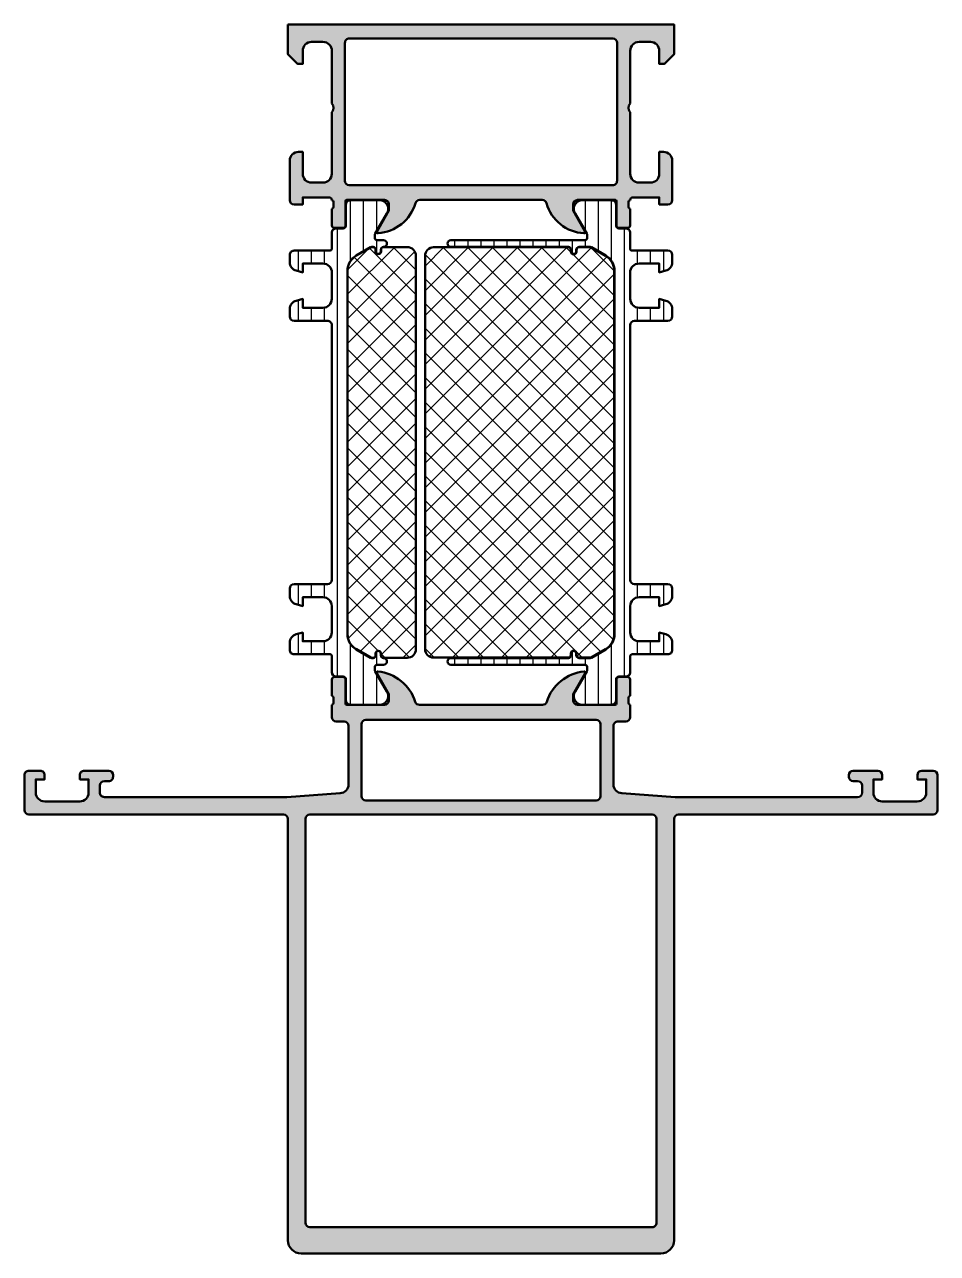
# Model space of a CAD drawing. Extents: x 0 to 104, y -50 to 90.
import ezdxf

# ---------------------------------------------------------------- set-up
doc = ezdxf.new("R2010")
doc.units = 0
for name, color, linetype, lineweight in [('0S-Alu contour', 7, 'Continuous', 50), ('0S-Alu hatch', 252, 'Continuous', 25), ('0S-Plastic contour', 254, 'Continuous', 50), ('0S-Plastic hatch', 253, 'Continuous', 25), ('0S-PT contour', 91, 'Continuous', 50), ('0S-PT hatch', 103, 'Continuous', 25)]:
    doc.layers.add(name, color=color, linetype=linetype, lineweight=lineweight)
pattern_1 = [(135, (0, 0), (-1.403165018917055, -1.403165018917055), []), (225, (0, 0), (1.403165018917055, -1.403165018917055), [])]
pattern_2 = [(90, (0, 0), (-1.4859, 0), [])]

# ---------------------------------------------------------------- blocks, each defined once
blk = doc.blocks.new('445360__E3EC5FDB_16D4_4020_BBBB_2604AEF325DB_')
at = {"layer": '0S-Alu hatch'}
h = blk.add_hatch(color=256, dxfattribs=at)
edge = h.paths.add_edge_path()
edge.add_line((36.90999999999998, 10.09999999999998), (36.90999999999998, 3.431119203401294))
edge.add_ellipse((35.89999999999998, 3.431119203401294), major_axis=(-1.009999999999998, 0), ratio=1, start_angle=94.08561677997483, end_angle=180, ccw=False)
edge.add_line((35.97195952048777, 2.423685916572254), (29.90035668847616, 1.989999999999993))
edge.add_line((29.90035668847616, 1.989999999999993), (9.100000000000003, 1.989999999999992))
edge.add_ellipse((9.100000000000003, 2.499999999999995), major_axis=(-0.5100000000000032, 0), ratio=1, start_angle=0, end_angle=90.00000000000023, ccw=False)
edge.add_line((8.59, 2.499999999999994), (8.59, 3.299999999999989))
edge.add_ellipse((9.100000000000003, 3.29999999999999), major_axis=(-0.5100000000000035, 0), ratio=1, start_angle=270.00000000000017, end_angle=360, ccw=False)
edge.add_line((9.100000000000001, 3.809999999999993), (9.599999999999998, 3.809999999999991))
edge.add_arc((9.6, 4.299999999999991), 0.4900000000000003, 269.9999999999998, 360)
edge.add_line((10.09, 4.299999999999991), (10.09, 4.49999999999999))
edge.add_arc((9.600000000000001, 4.499999999999993), 0.4899999999999985, 0, 90)
edge.add_line((9.600000000000001, 4.989999999999992), (6.8, 4.989999999999992))
edge.add_arc((6.799999999999999, 4.499999999999992), 0.4899999999999994, 89.99999999999991, 180)
edge.add_line((6.31, 4.499999999999993), (6.310000000000001, 4.009999999999983))
edge.add_line((6.310000000000001, 4.009999999999983), (7.310000000000001, 4.009999999999992))
edge.add_line((7.310000000000001, 4.009999999999992), (7.310000000000001, 2.49999999999999))
edge.add_ellipse((6.300000000000002, 2.499999999999991), major_axis=(-1.009999999999998, 0), ratio=1, start_angle=90, end_angle=180, ccw=False)
edge.add_line((6.300000000000002, 1.489999999999992), (2.299999999999999, 1.489999999999992))
edge.add_ellipse((2.299999999999999, 2.499999999999992), major_axis=(-1.01, 0), ratio=1, start_angle=0, end_angle=90, ccw=False)
edge.add_line((1.289999999999999, 2.499999999999992), (1.289999999999999, 4.009999999999991))
edge.add_line((1.289999999999999, 4.009999999999991), (2.290000000000008, 4.009999999999991))
edge.add_line((2.290000000000008, 4.009999999999991), (2.29, 4.499999999999991))
edge.add_arc((1.799999999999999, 4.499999999999991), 0.4900000000000003, 0, 90.00000000000006)
edge.add_line((1.799999999999999, 4.989999999999991), (0.5000000000000009, 4.989999999999993))
edge.add_arc((0.5000000000000007, 4.499999999999993), 0.4900000000000003, 89.99999999999999, 180)
edge.add_line((0.0100000000000005, 4.499999999999993), (0.0100000000000001, 0.4999999999999929))
edge.add_arc((0.4999999999999929, 0.4999999999999928), 0.4899999999999929, 180, 270)
edge.add_line((0.4999999999999928, 0.01), (29.5, 0.01))
edge.add_ellipse((29.5, -0.4999999999999999), major_axis=(-0.5099999999999998, 0), ratio=1, start_angle=180, end_angle=270, ccw=False)
edge.add_line((30.01, -0.4999999999999999), (30.00999999999998, -48.5))
edge.add_arc((31.50000000000002, -48.5), 1.490000000000033, 180, 270)
edge.add_line((31.50000000000002, -49.99000000000004), (72.49999999999999, -49.98999999999998))
edge.add_arc((72.49999999999999, -48.5), 1.48999999999998, 270, 360)
edge.add_line((73.98999999999997, -48.49999999999999), (73.99, -0.4999999999999929))
edge.add_ellipse((74.5, -0.4999999999999948), major_axis=(-0.5100000000000052, 0), ratio=1, start_angle=270, end_angle=360, ccw=False)
edge.add_line((74.5, 0.0100000000000104), (103.5, 0.0099999999999929))
edge.add_arc((103.5, 0.4999999999999776), 0.4899999999999846, 270, 360)
edge.add_line((103.99, 0.4999999999999976), (103.99, 4.499999999999991))
edge.add_arc((103.4999999999999, 4.499999999999991), 0.4900000000000091, 0, 89.99999999999834)
edge.add_line((103.5, 4.99), (102.2, 4.989999999999992))
edge.add_arc((102.2, 4.499999999999992), 0.4900000000000003, 90, 180)
edge.add_line((101.71, 4.499999999999991), (101.71, 4.009999999999991))
edge.add_line((101.71, 4.009999999999991), (102.71, 4.00999999999999))
edge.add_line((102.71, 4.00999999999999), (102.71, 2.499999999999982))
edge.add_ellipse((101.7, 2.499999999999991), major_axis=(-1.010000000000005, 0), ratio=1, start_angle=90, end_angle=180, ccw=False)
edge.add_line((101.7, 1.489999999999986), (97.69999999999997, 1.489999999999992))
edge.add_ellipse((97.69999999999997, 2.499999999999976), major_axis=(-1.009999999999984, 0), ratio=1, start_angle=0, end_angle=90, ccw=False)
edge.add_line((96.68999999999998, 2.499999999999976), (96.69, 4.009999999999992))
edge.add_line((96.69, 4.009999999999992), (97.68999999999998, 4.009999999999992))
edge.add_line((97.68999999999998, 4.009999999999992), (97.68999999999998, 4.499999999999989))
edge.add_arc((97.19999999999997, 4.499999999999989), 0.4899999999999949, 0, 90)
edge.add_line((97.19999999999997, 4.989999999999984), (94.39999999999996, 4.989999999999993))
edge.add_arc((94.39999999999996, 4.499999999999993), 0.4900000000000003, 90, 180)
edge.add_line((93.90999999999998, 4.499999999999957), (93.91, 4.299999999999958))
edge.add_arc((94.4, 4.299999999999993), 0.4900000000000091, 180, 269.9999999999983)
edge.add_line((94.39999999999999, 3.809999999999984), (94.89999999999998, 3.809999999999992))
edge.add_ellipse((94.89999999999996, 3.29999999999998), major_axis=(-0.5100000000000118, 0), ratio=1, start_angle=180, end_angle=269.9999999999984, ccw=False)
edge.add_line((95.40999999999995, 3.29999999999998), (95.41, 2.499999999999999))
edge.add_ellipse((94.89999999999998, 2.499999999999999), major_axis=(-0.5100000000000194, 0), ratio=1, start_angle=90, end_angle=180, ccw=False)
edge.add_line((94.89999999999998, 1.989999999999979), (74.0996433115238, 1.989999999999993))
edge.add_line((74.0996433115238, 1.989999999999993), (68.02804047951219, 2.423685916572256))
edge.add_ellipse((68.09999999999998, 3.431119203401284), major_axis=(-1.009999999999985, 0), ratio=1, start_angle=0, end_angle=85.91438322002551, ccw=False)
edge.add_line((67.08999999999999, 3.431119203401281), (67.08999999999997, 10.09999999999999))
edge.add_ellipse((67.59999999999997, 10.09999999999999), major_axis=(-0.5099999999999909, 0), ratio=1, start_angle=269.9999999999984, end_angle=360, ccw=False)
edge.add_line((67.59999999999998, 10.60999999999998), (68.5, 10.60999999999999))
edge.add_arc((68.5, 11.09999999999999), 0.4899999999999985, 270, 360)
edge.add_line((68.99, 11.09999999999999), (68.99, 12.49262344879947))
edge.add_ellipse((69.07883644654304, 12.76752059199313), major_axis=(-0.2888950563274362, 0), ratio=1, start_angle=-1.1442552596997757, end_angle=72.09111310866172, ccw=False)
edge.add_line((68.789999, 12.773289737937), (68.78999900000001, 13.226682410681))
edge.add_ellipse((69.07886709564318, 13.23244365946856), major_axis=(-0.2889255417371439, 0), ratio=1, start_angle=-72.08667931351289, end_angle=1.142568141431127, ccw=False)
edge.add_line((68.99, 13.5073629348569), (68.99, 15.37999799999998))
edge.add_arc((68.69999999999997, 15.37999799999998), 0.2900000000000204, 0, 89.99999999999439)
edge.add_line((68.7, 15.66999800000001), (67.7200256809572, 15.669998))
edge.add_arc((67.7200256809572, 15.37999800000001), 0.2899999999999991, 90, 180)
edge.add_line((67.43002568095721, 15.37999800000001), (67.43002568095721, 12.62000000000001))
edge.add_ellipse((67.30002568095723, 12.62000000000001), major_axis=(-0.1299999999999812, 0), ratio=1, start_angle=90, end_angle=180, ccw=False)
edge.add_line((67.30002568095723, 12.49000000000002), (63.00000000000004, 12.49000000000004))
edge.add_ellipse((63.00000000000004, 13.00000000000002), major_axis=(-0.5099999999999785, 0), ratio=1, start_angle=0, end_angle=90, ccw=False)
edge.add_line((62.49000000000006, 13.00000000000006), (62.49000000000012, 13.70267949192441))
edge.add_line((62.49000000000012, 13.70267949192441), (63.87283520358465, 16.09782032302762))
edge.add_arc((63.76188021535186, 16.16188021535176), 0.1281197846482778, 329.9999999999984, 455.6225775507931)
edge.add_arc((64.23822324117359, 11.3233911381527), 4.989999999999496, 95.62257755078993, 162.2515836439296)
edge.add_ellipse((58.99999999999982, 13.00000000000053), major_axis=(-0.5100000000004901, 0), ratio=1, start_angle=90.0000000000008, end_angle=162.2515836439302, ccw=False)
edge.add_line((58.99999999999983, 12.49000000000004), (45.00000000000016, 12.49000000000003))
edge.add_ellipse((45.00000000000017, 13.00000000000071), major_axis=(-0.5100000000006784, 0), ratio=1, start_angle=17.748416356070322, end_angle=89.9999999999992, ccw=False)
edge.add_arc((39.76177675882637, 11.32339113815286), 4.989999999999334, 17.74841635607045, 84.37742244920956)
edge.add_arc((40.23811978464815, 16.16188021535174), 0.1281197846482826, 84.37742244921056, 210)
edge.add_line((40.12716479641534, 16.0978203230276), (41.50999999999984, 13.7026794919244))
edge.add_line((41.50999999999984, 13.7026794919244), (41.50999999999993, 13.00000000000008))
edge.add_ellipse((40.99999999999994, 13.00000000000002), major_axis=(-0.5099999999999909, 0), ratio=1, start_angle=90.0000000000008, end_angle=180, ccw=False)
edge.add_line((40.99999999999995, 12.49000000000003), (36.69997431904277, 12.49000000000003))
edge.add_ellipse((36.69997431904278, 12.62), major_axis=(-0.1299999999999759, 0), ratio=1, start_angle=0, end_angle=89.99999999999687, ccw=False)
edge.add_line((36.5699743190428, 12.62), (36.56997431904279, 15.379998))
edge.add_arc((36.27997431904279, 15.379998), 0.2900000000000062, 0, 90)
edge.add_line((36.27997431904279, 15.66999800000001), (35.30000000000001, 15.66999800000001))
edge.add_arc((35.30000000000001, 15.37999799999999), 0.2900000000000116, 89.9999999999986, 180)
edge.add_line((35.00999999999999, 15.37999799999999), (35.01, 13.5073629348569))
edge.add_ellipse((34.92113290435685, 13.23244365946856), major_axis=(-0.2889255417371373, 0), ratio=1, start_angle=178.8574318584992, end_angle=252.0866793135184, ccw=False)
edge.add_line((35.210001, 13.22668241068065), (35.210001, 12.77328973793694))
edge.add_ellipse((34.92116355345693, 12.76752059199311), major_axis=(-0.2888950563274527, 0), ratio=1, start_angle=107.9088868913417, end_angle=181.1442552596912, ccw=False)
edge.add_line((35.00999999999999, 12.49262344879943), (35.00999999999999, 11.09999999999999))
edge.add_arc((35.49999999999999, 11.09999999999999), 0.4899999999999949, 180, 270)
edge.add_line((35.49999999999999, 10.60999999999999), (36.39999999999998, 10.60999999999999))
edge.add_ellipse((36.39999999999997, 10.09999999999998), major_axis=(-0.5100000000000087, 0), ratio=1, start_angle=180, end_angle=269.9999999999992, ccw=False)
edge = h.paths.add_edge_path()
edge.add_line((65.1, 1.599999999999994), (38.89999999999999, 1.6))
edge.add_ellipse((38.89999999999999, 2.1), major_axis=(-0.5, 0), ratio=1, start_angle=0, end_angle=90, ccw=False)
edge.add_line((38.39999999999998, 2.100000000000001), (38.39999999999999, 10.3))
edge.add_ellipse((38.89999999999999, 10.3), major_axis=(-0.5, 0), ratio=1, start_angle=270, end_angle=360, ccw=False)
edge.add_line((38.89999999999999, 10.8), (65.10000000000001, 10.8))
edge.add_ellipse((65.10000000000001, 10.3), major_axis=(-0.5, 0), ratio=1, start_angle=180, end_angle=270, ccw=False)
edge.add_line((65.60000000000001, 10.3), (65.6, 2.099999999999994))
edge.add_ellipse((65.1, 2.099999999999994), major_axis=(-0.5, 0), ratio=1, start_angle=90, end_angle=180, ccw=False)
edge = h.paths.add_edge_path()
edge.add_line((32, -46.5), (32, -0.5))
edge.add_ellipse((32.5, -0.4999999999999986), major_axis=(-0.5, 0), ratio=1, start_angle=270, end_angle=360, ccw=False)
edge.add_line((32.5, 1.4e-15), (71.49999999999997, -1.6e-15))
edge.add_ellipse((71.49999999999994, -0.5000000000000158), major_axis=(-0.5000000000000142, 0), ratio=1, start_angle=180, end_angle=269.9999999999984, ccw=False)
edge.add_line((71.99999999999997, -0.5000000000000071), (71.99999999999997, -46.50000000000001))
edge.add_ellipse((71.49999999999999, -46.50000000000001), major_axis=(-0.4999999999999858, 0), ratio=1, start_angle=89.9999999999983, end_angle=180, ccw=False)
edge.add_line((71.49999999999997, -47), (32.5, -47))
edge.add_ellipse((32.5, -46.5), major_axis=(-0.5, 0), ratio=1, start_angle=0, end_angle=90, ccw=False)
at = {"layer": '0S-Alu contour', "color": 7}
for points in [[(36.27997431904279, 15.66999800000001), (35.30000000000001, 15.66999800000001)], [(40.12716479641534, 16.0978203230276), (41.50999999999984, 13.7026794919244), (41.50999999999993, 13.00000000000008)], [(62.49000000000006, 13.00000000000006), (62.49000000000012, 13.70267949192441), (63.87283520358465, 16.09782032302762)], [(68.7, 15.66999800000001), (67.7200256809572, 15.669998)], [(35.00999999999999, 15.37999799999999), (35.01, 13.5073629348569)], [(36.5699743190428, 12.62), (36.56997431904279, 15.379998)], [(67.43002568095721, 15.37999800000001), (67.43002568095721, 12.62000000000001)], [(68.99, 13.5073629348569), (68.99, 15.37999799999998)], [(35.210001, 13.22668241068065), (35.210001, 12.77328973793694)], [(68.789999, 12.773289737937), (68.78999900000001, 13.226682410681)], [(35.00999999999999, 12.49262344879943), (35.00999999999999, 11.09999999999999)], [(40.99999999999995, 12.49000000000003), (36.69997431904277, 12.49000000000003)], [(58.99999999999983, 12.49000000000004), (45.00000000000016, 12.49000000000003)], [(67.30002568095723, 12.49000000000002), (63.00000000000004, 12.49000000000004)], [(68.99, 11.09999999999999), (68.99, 12.49262344879947)], [(35.49999999999999, 10.60999999999999), (36.39999999999998, 10.60999999999999)], [(36.90999999999998, 10.09999999999998), (36.90999999999998, 3.431119203401294)], [(38.39999999999998, 2.100000000000001), (38.39999999999999, 10.3)], [(38.89999999999999, 10.8), (65.10000000000001, 10.8)], [(65.60000000000001, 10.3), (65.6, 2.099999999999994)], [(67.08999999999999, 3.431119203401281), (67.08999999999997, 10.09999999999999)], [(67.59999999999998, 10.60999999999998), (68.5, 10.60999999999999)], [(0.0100000000000005, 4.499999999999993), (0.0100000000000001, 0.4999999999999929)], [(1.799999999999999, 4.989999999999991), (0.5000000000000009, 4.989999999999993)], [(1.289999999999999, 2.499999999999992), (1.289999999999999, 4.009999999999991), (2.290000000000008, 4.009999999999991), (2.29, 4.499999999999991)], [(6.31, 4.499999999999993), (6.310000000000001, 4.009999999999983), (7.310000000000001, 4.009999999999992), (7.310000000000001, 2.49999999999999)], [(9.600000000000001, 4.989999999999992), (6.8, 4.989999999999992)], [(10.09, 4.299999999999991), (10.09, 4.49999999999999)], [(93.90999999999998, 4.499999999999957), (93.91, 4.299999999999958)], [(97.19999999999997, 4.989999999999984), (94.39999999999996, 4.989999999999993)], [(96.68999999999998, 2.499999999999976), (96.69, 4.009999999999992), (97.68999999999998, 4.009999999999992), (97.68999999999998, 4.499999999999989)], [(101.71, 4.499999999999991), (101.71, 4.009999999999991), (102.71, 4.00999999999999), (102.71, 2.499999999999982)], [(103.5, 4.99), (102.2, 4.989999999999992)], [(103.99, 0.4999999999999976), (103.99, 4.499999999999991)], [(8.59, 2.499999999999994), (8.59, 3.299999999999989)], [(9.100000000000001, 3.809999999999993), (9.599999999999998, 3.809999999999991)], [(94.39999999999999, 3.809999999999984), (94.89999999999998, 3.809999999999992)], [(95.40999999999995, 3.29999999999998), (95.41, 2.499999999999999)], [(6.300000000000002, 1.489999999999992), (2.299999999999999, 1.489999999999992)], [(35.97195952048777, 2.423685916572254), (29.90035668847616, 1.989999999999993), (9.100000000000003, 1.989999999999992)], [(65.1, 1.599999999999994), (38.89999999999999, 1.6)], [(94.89999999999998, 1.989999999999979), (74.0996433115238, 1.989999999999993), (68.02804047951219, 2.423685916572256)], [(101.7, 1.489999999999986), (97.69999999999997, 1.489999999999992)], [(0.4999999999999928, 0.01), (29.5, 0.01)], [(32.5, 1.4e-15), (71.49999999999997, -1.6e-15)], [(74.5, 0.0100000000000104), (103.5, 0.0099999999999929)], [(30.01, -0.4999999999999999), (30.00999999999998, -48.5)], [(32, -46.5), (32, -0.5)], [(71.99999999999997, -0.5000000000000071), (71.99999999999997, -46.50000000000001)], [(73.98999999999997, -48.49999999999999), (73.99, -0.4999999999999929)], [(71.49999999999997, -47), (32.5, -47)], [(31.50000000000002, -49.99000000000004), (72.49999999999999, -49.98999999999998)]]:
    blk.add_lwpolyline(points, dxfattribs=at)
for centre, radius, start, end in [((35.30000000000001, 15.37999799999999), 0.2900000000000116, 89.9999999999986, 180), ((36.27997431904279, 15.379998), 0.2900000000000062, 0, 90), ((40.23811978464815, 16.16188021535174), 0.1281197846482826, 84.37742244921056, 210), ((39.76177675882637, 11.32339113815286), 4.989999999999334, 17.74841635607045, 84.37742244920956), ((64.23822324117359, 11.3233911381527), 4.989999999999496, 95.62257755078993, 162.2515836439296), ((63.76188021535186, 16.16188021535176), 0.1281197846482778, 329.9999999999984, 95.6225775507931), ((67.7200256809572, 15.37999800000001), 0.2899999999999991, 90, 180), ((68.69999999999997, 15.37999799999998), 0.2900000000000204, 0, 89.99999999999439), ((35.49999999999999, 11.09999999999999), 0.4899999999999949, 180, 270), ((68.5, 11.09999999999999), 0.4899999999999985, 270, 0), ((0.5000000000000007, 4.499999999999993), 0.4900000000000003, 89.99999999999999, 180), ((1.799999999999999, 4.499999999999991), 0.4900000000000003, 0, 90.00000000000006), ((6.799999999999999, 4.499999999999992), 0.4899999999999994, 89.99999999999991, 180), ((9.600000000000001, 4.499999999999993), 0.4899999999999985, 0, 90), ((9.6, 4.299999999999991), 0.4900000000000003, 269.9999999999998, 0), ((94.39999999999996, 4.499999999999993), 0.4900000000000003, 90, 180), ((94.4, 4.299999999999993), 0.4900000000000091, 180, 269.9999999999983), ((97.19999999999997, 4.499999999999989), 0.4899999999999949, 0, 90), ((102.2, 4.499999999999992), 0.4900000000000003, 90, 180), ((103.4999999999999, 4.499999999999991), 0.4900000000000091, 0, 89.99999999999834), ((0.4999999999999929, 0.4999999999999928), 0.4899999999999929, 180, 270), ((103.5, 0.4999999999999776), 0.4899999999999846, 270, 0), ((31.50000000000002, -48.5), 1.490000000000033, 180, 270), ((72.49999999999999, -48.5), 1.48999999999998, 270, 0)]:
    blk.add_arc(centre, radius, start, end, dxfattribs=at)
at = {"layer": '0S-Alu contour', "color": 7, "extrusion": (0, 0, -1)}
for centre, radius, start, end in [((-34.92113290435685, 13.23244365946856), 0.2889255417371373, 107.9133206864816, 181.1425681415009), ((-34.92116355345693, 12.76752059199311), 0.2888950563274527, 178.8557447403088, 252.0911131086583), ((-36.69997431904278, 12.62), 0.1299999999999759, 270.0000000000031, 0), ((-40.99999999999994, 13.00000000000002), 0.5099999999999909, 180, 269.9999999999992), ((-45.00000000000017, 13.00000000000071), 0.5100000000006784, 270.0000000000008, 342.2515836439297), ((-58.99999999999982, 13.00000000000053), 0.5100000000004901, 197.7484163560698, 269.9999999999992), ((-63.00000000000004, 13.00000000000002), 0.5099999999999785, 270, 0), ((-67.30002568095723, 12.62000000000001), 0.1299999999999812, 180, 270), ((-69.07883644654304, 12.76752059199313), 0.2888950563274362, 287.9088868913383, 1.144255259699839), ((-69.07886709564318, 13.23244365946856), 0.2889255417371439, 358.8574318585689, 72.08667931351295), ((-36.39999999999997, 10.09999999999998), 0.5100000000000087, 90.0000000000008, 180), ((-38.89999999999999, 10.3), 0.5, 0, 90), ((-65.10000000000001, 10.3), 0.5, 90, 180), ((-67.59999999999997, 10.09999999999999), 0.5099999999999909, 0, 90.0000000000016), ((-9.100000000000003, 3.29999999999999), 0.5100000000000035, 0, 89.99999999999982), ((-35.89999999999998, 3.431119203401294), 1.009999999999998, 180, 265.9143832200252), ((-68.09999999999998, 3.431119203401284), 1.009999999999985, 274.0856167799745, 0), ((-94.89999999999996, 3.29999999999998), 0.5100000000000118, 90.0000000000016, 180), ((-2.299999999999999, 2.499999999999992), 1.01, 270, 0), ((-6.300000000000002, 2.499999999999991), 1.009999999999998, 180, 270), ((-9.100000000000003, 2.499999999999995), 0.5100000000000032, 269.9999999999998, 0), ((-38.89999999999999, 2.1), 0.5, 270, 0), ((-65.1, 2.099999999999994), 0.5, 180, 270), ((-94.89999999999998, 2.499999999999999), 0.5100000000000194, 180, 270), ((-97.69999999999997, 2.499999999999976), 1.009999999999984, 270, 0), ((-101.7, 2.499999999999991), 1.010000000000005, 180, 270), ((-29.5, -0.4999999999999999), 0.5099999999999998, 90, 180), ((-32.5, -0.4999999999999986), 0.5, 0, 90), ((-74.5, -0.4999999999999948), 0.5100000000000052, 0, 90), ((-71.49999999999994, -0.5000000000000158), 0.5000000000000142, 90.0000000000016, 180), ((-32.5, -46.5), 0.5, 270, 0), ((-71.49999999999999, -46.50000000000001), 0.4999999999999858, 180, 270.0000000000017)]:
    blk.add_arc(centre, radius, start, end, dxfattribs=at)
blk = doc.blocks.new('345120__CEE4DBF1_5515_4E16_A6D7_1DA5426749B2_')
at = {"layer": '0S-Alu hatch'}
h = blk.add_hatch(color=256, dxfattribs=at)
edge = h.paths.add_edge_path()
edge.add_line((30.01001982400349, 89.98000000000692), (30.01001982400351, 86.59411009217365))
edge.add_line((30.01001982400351, 86.59411009217365), (31.10413754556473, 85.4999923706124))
edge.add_line((31.10413754556473, 85.4999923706124), (31.68997099584904, 85.4999923706124))
edge.add_line((31.68997099584904, 85.4999923706124), (31.68997099145812, 86.99035610489646))
edge.add_ellipse((32.70005739516879, 86.99035610491121), major_axis=(-1.010086403710662, 0), ratio=1, start_angle=270.00494988699535, end_angle=360, ccw=False)
edge.add_line((32.69997013196039, 88.00044250485244), (33.9999650153037, 88.00044250639169))
edge.add_ellipse((33.99996501530947, 86.99038769658478), major_axis=(-1.010054809806902, 0), ratio=1, start_angle=180, end_angle=270.0000000003273, ccw=False)
edge.add_line((35.01001982511637, 86.99038769659056), (35.01001982400424, 80.99398500629862))
edge.add_ellipse((34.47518048368515, 80.49000000000694), major_axis=(-0.7348836686985099, 0), ratio=1, start_angle=136.7012535035824, end_angle=223.2987464964451, ccw=False)
edge.add_line((35.01001982400448, 79.98601499371551), (35.01001982573198, 72.99005879773839))
edge.add_ellipse((33.9999610262733, 72.99005879773715), major_axis=(-1.010058799458683, 0), ratio=1, start_angle=90.00000016866682, end_angle=180, ccw=False)
edge.add_line((33.9999610292467, 71.97999999827846), (32.70005846646357, 71.97999999618172))
edge.add_ellipse((32.70005846645551, 72.99008747058394), major_axis=(-1.010087474402226, 0), ratio=1, start_angle=0, end_angle=90.00000000045708, ccw=False)
edge.add_line((31.68997099205328, 72.99008747057587), (31.68997099586321, 75.48000000008345))
edge.add_line((31.68997099586321, 75.48000000008345), (31.20005846637093, 75.48000000383215))
edge.add_arc((31.20005846640919, 74.48991252947624), 0.9900874743559029, 90.00000000221404, 180.0007771141341)
edge.add_line((30.20997099214435, 74.4898991007138), (30.21003203054565, 69.9899702427459))
edge.add_arc((30.70000129041877, 69.98997688837461), 0.4899692599181928, 180.0007771235139, 269.9995628673467)
edge.add_line((30.69999755224531, 69.50000762847068), (31.69003203103475, 69.50000007628924))
edge.add_line((31.69003203103475, 69.50000007628924), (31.69003203103475, 70.29999542237023))
edge.add_line((31.69003203103475, 70.29999542237023), (34.6999302566995, 70.29999542237023))
edge.add_ellipse((34.70055755761964, 69.9906246769466), major_axis=(-0.3093713814017387, 0), ratio=1, start_angle=181.2535277082431, end_angle=270.11617661489777, ccw=False)
edge.add_ellipse((34.92109182472621, 69.72247177861915), major_axis=(-0.2888950563273002, 0), ratio=1, start_angle=178.8557447404662, end_angle=252.10640476137098, ccw=False)
edge.add_line((35.20992927126914, 69.7167026326761), (35.20992927126914, 69.263309959932))
edge.add_ellipse((34.92106117562596, 69.25754871114384), major_axis=(-0.288925541737163, 0), ratio=1, start_angle=107.9133206864845, end_angle=181.1425681415498, ccw=False)
edge.add_line((35.00992827126913, 68.98262943575548), (35.00992827126913, 67.10999437061238))
edge.add_arc((35.29992827126913, 67.10999437061241), 0.2899999999999991, 180, 269.9999999999986)
edge.add_line((35.29992827126913, 66.81999437061242), (36.27990259031192, 66.8199943706124))
edge.add_arc((36.27990259031192, 67.10999437061238), 0.289999999999992, 269.9999999999986, 360)
edge.add_line((36.56990259031192, 67.10999437061241), (36.56990259031192, 69.86999237061242))
edge.add_ellipse((36.69990259031192, 69.8699923706124), major_axis=(-0.1300000000000026, 0), ratio=1, start_angle=270.00172819871216, end_angle=360, ccw=False)
edge.add_line((36.69989866915343, 69.99999237055327), (40.99989525332756, 70.00012207025341))
edge.add_ellipse((40.99991063594475, 69.49013495271154), major_axis=(-0.5099871177738596, 0), ratio=1, start_angle=180, end_angle=270.0017281986388, ccw=False)
edge.add_line((41.5098977537186, 69.49013495271149), (41.50989775369089, 68.7874456377737))
edge.add_line((41.50989775369089, 68.7874456377737), (40.12053311515379, 66.38098759037568))
edge.add_arc((40.23549584066785, 66.32769717462216), 0.1267134431258307, 155.1301469613409, 285.3449848586475)
edge.add_arc((39.92092961992364, 71.00638100775048), 4.813483216037488, 274.1471000584735, 343.4516360774276)
edge.add_ellipse((45.02391231498488, 69.49012207031933), major_axis=(-0.5100000000001254, 0), ratio=1, start_angle=270.0000000000008, end_angle=343.451636077428, ccw=False)
edge.add_line((45.02391231498487, 70.00012207031946), (58.97899216622349, 70.00012207031945))
edge.add_ellipse((58.97899216622349, 69.49012207031932), major_axis=(-0.5100000000001331, 0), ratio=1, start_angle=195.5022685849556, end_angle=270, ccw=False)
edge.add_arc((63.97793569554373, 70.87666495980844), 4.677671692939352, 195.5022685849561, 266.9729966322739)
edge.add_arc((63.7673257570776, 66.32526302328924), 0.1251541355378414, 253.0907041217323, 386.3817672944489)
edge.add_line((63.87944549077129, 66.38087527876121), (62.49001600930634, 68.78744563777369))
edge.add_line((62.49001600930634, 68.78744563777369), (62.49001600927865, 69.49013495271107))
edge.add_ellipse((63.00000312705275, 69.49013495271129), major_axis=(-0.5099871177741094, 0), ratio=1, start_angle=270.00009934836896, end_angle=360, ccw=False)
edge.add_line((63.00000224275746, 70.00012207048464), (67.3000416381901, 70.00012952637361))
edge.add_ellipse((67.30004186360382, 69.87012969971416), major_axis=(-0.1299998266596383, 0), ratio=1, start_angle=180, end_angle=270.0000993482501, ccw=False)
edge.add_line((67.43004169026347, 69.87012969971397), (67.43004169026345, 67.11013169971397))
edge.add_arc((67.72004169026344, 67.11013169971397), 0.2900000000000062, 180, 270.0000000000028)
edge.add_line((67.72004169026347, 66.82013169971397), (68.70001600930621, 66.82013169971397))
edge.add_arc((68.70001600930621, 67.11013169971397), 0.2900000000000062, 270, 360)
edge.add_line((68.99001600930622, 67.11013169971397), (68.99001600930622, 68.98276676485708))
edge.add_ellipse((69.07888310494938, 69.2576860402454), major_axis=(-0.288925541737136, 0), ratio=1, start_angle=-1.1425681412142126, end_angle=72.08667931351238, ccw=False)
edge.add_line((68.79001500930622, 69.26344728903187), (68.79001500930623, 69.71683996177725))
edge.add_ellipse((69.07885245584929, 69.72260910771904), major_axis=(-0.2888950563273976, 0), ratio=1, start_angle=-72.10678556552898, end_angle=1.1442552592857282, ccw=False)
edge.add_ellipse((69.29932459226836, 69.99068701525505), major_axis=(-0.3093091018280529, 0), ratio=1, start_angle=269.8785649561913, end_angle=358.73221604415517, ccw=False)
edge.add_line((69.29998015427536, 70.29999542237023), (72.30987791726523, 70.29999542237023))
edge.add_line((72.30987791726523, 70.29999542237023), (72.30987791726523, 69.50000007628924))
edge.add_line((72.30987791726523, 69.50000007628924), (73.29991239606665, 69.50000762847068))
edge.add_arc((73.29990865789189, 69.98997688836398), 0.4899692599075602, 270.0004371328041, 359.9992228117678)
edge.add_line((73.78987791775435, 69.98997024218085), (73.7899389561556, 74.48989910052654))
edge.add_arc((72.79985148185719, 74.48991252944269), 0.9900874743894764, 359.9992228764861, 450.0000000002698)
edge.add_line((72.79985148185253, 75.48000000383216), (72.30993895243678, 75.48000000008345))
edge.add_line((72.30993895243678, 75.48000000008345), (72.3099389562467, 72.99008747059119))
edge.add_ellipse((71.2998514818449, 72.9900874705835), major_axis=(-1.0100874744018, 0), ratio=1, start_angle=90.00000006134911, end_angle=180, ccw=False)
edge.add_line((71.29985148292644, 71.97999999618172), (69.99994270196751, 71.97999999862479))
edge.add_ellipse((69.9999427019769, 72.99004876279685), major_axis=(-1.010048764172054, 0), ratio=1, start_angle=0, end_angle=89.9999999994672, ccw=False)
edge.add_line((68.98989393780485, 72.99004876280625), (68.98989393899305, 79.98601499371522))
edge.add_ellipse((69.52473327931207, 80.49000000000694), major_axis=(-0.7348836686985074, 0), ratio=1, start_angle=-43.2987464964765, end_angle=43.29874649645137, ccw=False)
edge.add_line((68.98989393899328, 80.9939850062989), (68.98989393830392, 86.99039773155182))
edge.add_ellipse((69.99993871282162, 86.99039773155242), major_axis=(-1.010044774517695, 0), ratio=1, start_angle=270.0000001645236, end_angle=360, ccw=False)
edge.add_line((69.9999387099213, 88.00044250607012), (71.29985255312631, 88.00044250862184))
edge.add_ellipse((71.2998525531361, 86.99035610491613), major_axis=(-1.010086403705727, 0), ratio=1, start_angle=180, end_angle=270.00000000055536, ccw=False)
edge.add_line((72.30993895684183, 86.99035610492591), (72.30993895245093, 85.4999923706124))
edge.add_line((72.30993895245093, 85.4999923706124), (72.89577240273523, 85.4999923706124))
edge.add_line((72.89577240273523, 85.4999923706124), (73.98989012429647, 86.59411009217364))
edge.add_line((73.98989012429647, 86.59411009217364), (73.98989012429648, 89.98000000000692))
edge.add_line((73.98989012429648, 89.98000000000692), (30.01001982400349, 89.98000000000692))
edge = h.paths.add_edge_path()
edge.add_line((36.50003508278505, 72.18999968911675), (36.50003508278505, 87.88999115562395))
edge.add_ellipse((37.00003782366018, 87.8899911556237), major_axis=(-0.5000027408751251, 0), ratio=1, start_angle=269.9999999999992, end_angle=360, ccw=False)
edge.add_line((37.00003782366019, 88.38999389649884), (66.99987868020467, 88.3899938964913))
edge.add_ellipse((66.99987593933707, 87.8899911556237), major_axis=(-0.5000027408751128, 0), ratio=1, start_angle=180, end_angle=269.9996859214303, ccw=False)
edge.add_line((67.49987868021218, 87.88999115562395), (67.4998786802122, 72.18999968911673))
edge.add_ellipse((66.99987593933709, 72.18999968911673), major_axis=(-0.500002740875118, 0), ratio=1, start_angle=89.9999999999983, end_angle=180, ccw=False)
edge.add_line((66.99987593933707, 71.68999694824161), (37.00003782366006, 71.68999694824161))
edge.add_ellipse((37.00003782366019, 72.18999968911675), major_axis=(-0.5000027408751322, 0), ratio=1, start_angle=0, end_angle=89.99999999998528, ccw=False)
at = {"layer": '0S-Alu contour', "color": 7}
for points in [[(30.01001982400349, 89.98000000000692), (30.01001982400351, 86.59411009217365), (31.10413754556473, 85.4999923706124), (31.68997099584904, 85.4999923706124), (31.68997099145812, 86.99035610489646)], [(72.30993895684183, 86.99035610492591), (72.30993895245093, 85.4999923706124), (72.89577240273523, 85.4999923706124), (73.98989012429647, 86.59411009217364), (73.98989012429648, 89.98000000000692), (30.01001982400349, 89.98000000000692)], [(37.00003782366019, 88.38999389649884), (66.99987868020467, 88.3899938964913)], [(32.69997013196039, 88.00044250485244), (33.9999650153037, 88.00044250639169)], [(35.01001982511637, 86.99038769659056), (35.01001982400424, 80.99398500629862)], [(36.50003508278505, 72.18999968911675), (36.50003508278505, 87.88999115562395)], [(67.49987868021218, 87.88999115562395), (67.4998786802122, 72.18999968911673)], [(68.98989393899328, 80.9939850062989), (68.98989393830392, 86.99039773155182)], [(69.9999387099213, 88.00044250607012), (71.29985255312631, 88.00044250862184)], [(35.01001982400448, 79.98601499371551), (35.01001982573198, 72.99005879773839)], [(68.98989393780485, 72.99004876280625), (68.98989393899305, 79.98601499371522)], [(30.20997099214435, 74.4898991007138), (30.21003203054565, 69.9899702427459)], [(31.68997099205328, 72.99008747057587), (31.68997099586321, 75.48000000008345), (31.20005846637093, 75.48000000383215)], [(72.79985148185253, 75.48000000383216), (72.30993895243678, 75.48000000008345), (72.3099389562467, 72.99008747059119)], [(73.78987791775435, 69.98997024218085), (73.7899389561556, 74.48989910052654)], [(33.9999610292467, 71.97999999827846), (32.70005846646357, 71.97999999618172)], [(66.99987593933707, 71.68999694824161), (37.00003782366006, 71.68999694824161)], [(71.29985148292644, 71.97999999618172), (69.99994270196751, 71.97999999862479)], [(30.69999755224531, 69.50000762847068), (31.69003203103475, 69.50000007628924), (31.69003203103475, 70.29999542237023), (34.6999302566995, 70.29999542237023)], [(36.69989866915343, 69.99999237055327), (40.99989525332756, 70.00012207025341)], [(45.02391231498487, 70.00012207031946), (58.97899216622349, 70.00012207031945)], [(63.00000224275746, 70.00012207048464), (67.3000416381901, 70.00012952637361)], [(69.29998015427536, 70.29999542237023), (72.30987791726523, 70.29999542237023), (72.30987791726523, 69.50000007628924), (73.29991239606665, 69.50000762847068)], [(35.00992827126913, 68.98262943575548), (35.00992827126913, 67.10999437061238)], [(35.20992927126914, 69.7167026326761), (35.20992927126914, 69.263309959932)], [(36.56990259031192, 67.10999437061241), (36.56990259031192, 69.86999237061242)], [(41.5098977537186, 69.49013495271149), (41.50989775369089, 68.7874456377737), (40.12053311515379, 66.38098759037568)], [(63.87944549077129, 66.38087527876121), (62.49001600930634, 68.78744563777369), (62.49001600927865, 69.49013495271107)], [(67.43004169026347, 69.87012969971397), (67.43004169026345, 67.11013169971397)], [(68.79001500930622, 69.26344728903187), (68.79001500930623, 69.71683996177725)], [(68.99001600930622, 67.11013169971397), (68.99001600930622, 68.98276676485708)], [(35.29992827126913, 66.81999437061242), (36.27990259031192, 66.8199943706124)], [(67.72004169026347, 66.82013169971397), (68.70001600930621, 66.82013169971397)]]:
    blk.add_lwpolyline(points, dxfattribs=at)
at = {"layer": '0S-Alu contour', "color": 7, "extrusion": (0, 0, -1)}
for centre, radius, start, end in [((-37.00003782366018, 87.8899911556237), 0.5000027408751251, 0, 90.00000000000081), ((-66.99987593933707, 87.8899911556237), 0.5000027408751128, 90.00031407856972, 180), ((-32.70005739516879, 86.99035610491121), 1.010086403710662, 0, 89.99505011300467), ((-33.99996501530947, 86.99038769658478), 1.010054809806902, 89.99999999967272, 180), ((-69.99993871282162, 86.99039773155242), 1.010044774517695, 0, 89.9999998354764), ((-71.2998525531361, 86.99035610491613), 1.010086403705727, 89.99999999944463, 180), ((-34.47518048368515, 80.49000000000694), 0.7348836686985099, 136.7012535035549, 223.2987464964176), ((-69.52473327931207, 80.49000000000694), 0.7348836686985074, 316.7012535035486, 43.29874649647645), ((-32.70005846645551, 72.99008747058394), 1.010087474402226, 269.9999999995429, 0), ((-33.9999610262733, 72.99005879773715), 1.010058799458683, 180, 269.9999998313332), ((-69.9999427019769, 72.99004876279685), 1.010048764172054, 270.0000000005328, 0), ((-71.2998514818449, 72.9900874705835), 1.0100874744018, 180, 269.9999999386509), ((-37.00003782366019, 72.18999968911675), 0.5000027408751322, 270.0000000000147, 0), ((-66.99987593933709, 72.18999968911673), 0.500002740875118, 180, 270.0000000000017), ((-34.70055755761964, 69.9906246769466), 0.3093713814017387, 89.88382338510223, 178.7464722917569), ((-34.92109182472621, 69.72247177861915), 0.2888950563273002, 107.893595238629, 181.1442552595338), ((-36.69990259031192, 69.8699923706124), 0.1300000000000026, 0, 89.99827180128781), ((-40.99991063594475, 69.49013495271154), 0.5099871177738596, 89.99827180136124, 180), ((-45.02391231498488, 69.49012207031933), 0.5100000000001254, 16.54836392257196, 89.9999999999992), ((-58.97899216622349, 69.49012207031932), 0.5100000000001331, 90, 164.4977314150444), ((-63.00000312705275, 69.49013495271129), 0.5099871177741094, 0, 89.99990065163105), ((-67.30004186360382, 69.87012969971416), 0.1299998266596383, 89.9999006517499, 180), ((-69.07885245584929, 69.72260910771904), 0.2888950563273976, 358.8557447407143, 72.10678556552897), ((-69.29932459226836, 69.99068701525505), 0.309309101828053, 1.267783955844841, 90.12143504380869), ((-34.92106117562596, 69.25754871114384), 0.288925541737163, 178.8574318584502, 252.0866793135155), ((-69.07888310494938, 69.2576860402454), 0.288925541737136, 287.9133206864876, 1.142568141214189)]:
    blk.add_arc(centre, radius, start, end, dxfattribs=at)
at = {"layer": '0S-Alu contour', "color": 7}
for centre, radius, start, end in [((31.20005846640919, 74.48991252947624), 0.9900874743559029, 90.00000000221404, 180.0007771141341), ((72.79985148185719, 74.48991252944269), 0.9900874743894764, 359.9992228764861, 90.00000000026975), ((30.70000129041877, 69.98997688837461), 0.4899692599181928, 180.0007771235139, 269.9995628673467), ((73.29990865789189, 69.98997688836398), 0.4899692599075602, 270.0004371328041, 359.9992228117678), ((39.92092961992364, 71.00638100775048), 4.813483216037488, 274.1471000584735, 343.4516360774276), ((63.97793569554373, 70.87666495980844), 4.677671692939352, 195.5022685849561, 266.9729966322739), ((35.29992827126913, 67.10999437061241), 0.2899999999999991, 180, 269.9999999999986), ((36.27990259031192, 67.10999437061238), 0.289999999999992, 269.9999999999986, 0), ((40.23549584066785, 66.32769717462216), 0.1267134431258307, 155.1301469613409, 285.3449848586475), ((63.7673257570776, 66.32526302328924), 0.1251541355378414, 253.0907041217323, 26.38176729444886), ((67.72004169026344, 67.11013169971397), 0.2900000000000062, 180, 270.0000000000028), ((68.70001600930621, 67.11013169971397), 0.2900000000000062, 270, 0)]:
    blk.add_arc(centre, radius, start, end, dxfattribs=at)
blk = doc.blocks.new('441510__EF035FCE_E0A8_4A00_B551_2C416E1668AC_')
at = {"layer": '0S-PT hatch'}
h = blk.add_hatch(dxfattribs=at)
h.set_pattern_fill('ANSI37', color=256, scale=0.625, angle=90, style=0)
h.set_pattern_definition(pattern_1)
edge = h.paths.add_edge_path()
edge.add_line((44.59001982400378, 63.6402033197496), (44.59001982400378, 18.83979668031146))
edge.add_ellipse((43.60001982400379, 18.83979668031146), major_axis=(-0.9899999999999948, 0), ratio=1, start_angle=89.9999999999996, end_angle=180, ccw=False)
edge.add_line((43.60001982400378, 17.84979668031146), (40.8989446096282, 17.84979668031146))
edge.add_ellipse((40.8989446096282, 18.13979668031147), major_axis=(-0.2900000000000133, 0), ratio=1, start_angle=0, end_angle=90.00000000000142, ccw=False)
edge.add_line((40.60894460962818, 18.13979668031148), (40.60894460962819, 18.34036747559771))
edge.add_arc((40.29951540491443, 18.34036747559771), 0.3094292047137586, 0, 180)
edge.add_line((39.99008620020067, 18.34036747559771), (39.99008620020067, 18.13979668031148))
edge.add_ellipse((39.70008620020067, 18.13979668031147), major_axis=(-0.289999999999992, 0), ratio=1, start_angle=93.45167180619359, end_angle=180, ccw=False)
edge.add_line((39.71754611567554, 17.85032275859898), (39.53500701454333, 17.85032275859898))
edge.add_ellipse((39.53500701454334, 18.04032275859898), major_axis=(-0.1899999999999942, 0), ratio=1, start_angle=59.999999999999375, end_angle=89.9999999999979, ccw=False)
edge.add_line((39.44000701454334, 17.87577793187994), (37.8050198240038, 18.8197382264595))
edge.add_ellipse((38.80001982400377, 20.54312877999054), major_axis=(-1.989999999999984, 0), ratio=1, start_angle=0, end_angle=60.00000000000068, ccw=False)
edge.add_line((36.81001982400378, 20.54312877999054), (36.8100198240038, 61.93646458067958))
edge.add_ellipse((38.80001982400378, 61.93646458067958), major_axis=(-1.98999999999998, 0), ratio=1, start_angle=299.99999999999903, end_angle=360, ccw=False)
edge.add_line((37.80501982400382, 63.65985513421062), (39.44000701454337, 64.60381542879018))
edge.add_ellipse((39.53500701454336, 64.43927060207122), major_axis=(-0.1899999999999293, 0), ratio=1, start_angle=270.0000000000086, end_angle=300.00000000000944, ccw=False)
edge.add_line((39.53500701454333, 64.62927060207114), (39.7175461156755, 64.62927060207113))
edge.add_ellipse((39.70008620020067, 64.33979668035863), major_axis=(-0.2900000000000041, 0), ratio=1, start_angle=180, end_angle=266.548328193815, ccw=False)
edge.add_line((39.99008620020067, 64.33979668035863), (39.99008620020068, 64.13922588507239))
edge.add_arc((40.30005301210223, 64.13922588507239), 0.3099668119015604, 180, 360)
edge.add_line((40.61001982400379, 64.13922588507239), (40.6100198240038, 64.33979668031148))
edge.add_ellipse((40.90042646339478, 64.3397966803115), major_axis=(-0.290406639390973, 0), ratio=1, start_angle=270.00000000099953, end_angle=360, ccw=False)
edge.add_line((40.90042646338971, 64.63020331970247), (43.60001982398653, 64.63020331974957))
edge.add_ellipse((43.60001982400381, 63.6402033197496), major_axis=(-0.9899999999999664, 0), ratio=1, start_angle=180, end_angle=270.0000000009997, ccw=False)
at = {"layer": '0S-PT contour', "color": 7}
for points in [[(37.80501982400382, 63.65985513421062), (39.44000701454337, 64.60381542879018)], [(39.53500701454333, 64.62927060207114), (39.7175461156755, 64.62927060207113)], [(40.90042646338971, 64.63020331970247), (43.60001982398653, 64.63020331974957)], [(39.99008620020067, 64.33979668035863), (39.99008620020068, 64.13922588507239)], [(40.61001982400379, 64.13922588507239), (40.6100198240038, 64.33979668031148)], [(44.59001982400378, 63.6402033197496), (44.59001982400378, 18.83979668031146)], [(36.81001982400378, 20.54312877999054), (36.8100198240038, 61.93646458067958)], [(39.44000701454334, 17.87577793187994), (37.8050198240038, 18.8197382264595)], [(39.99008620020067, 18.34036747559771), (39.99008620020067, 18.13979668031148)], [(40.60894460962818, 18.13979668031148), (40.60894460962819, 18.34036747559771)], [(39.71754611567554, 17.85032275859898), (39.53500701454333, 17.85032275859898)], [(43.60001982400378, 17.84979668031146), (40.8989446096282, 17.84979668031146)]]:
    blk.add_lwpolyline(points, dxfattribs=at)
at = {"layer": '0S-PT contour', "color": 7, "extrusion": (0, 0, -1)}
for centre, radius, start, end in [((-39.53500701454336, 64.43927060207122), 0.1899999999999293, 59.99999999999055, 89.99999999999143), ((-39.70008620020067, 64.33979668035863), 0.2900000000000041, 93.45167180618499, 180), ((-40.90042646339478, 64.3397966803115), 0.290406639390973, 0, 89.99999999900047), ((-43.60001982400381, 63.6402033197496), 0.9899999999999664, 89.99999999900031, 180), ((-38.80001982400378, 61.93646458067958), 1.98999999999998, 0, 60.00000000000095), ((-38.80001982400377, 20.54312877999054), 1.989999999999984, 299.9999999999993, 0), ((-43.60001982400379, 18.83979668031146), 0.9899999999999948, 180, 270.0000000000004), ((-39.53500701454334, 18.04032275859898), 0.1899999999999942, 270.0000000000021, 300.0000000000006), ((-39.70008620020067, 18.13979668031147), 0.289999999999992, 180, 266.5483281938064), ((-40.8989446096282, 18.13979668031147), 0.2900000000000133, 269.9999999999986, 0)]:
    blk.add_arc(centre, radius, start, end, dxfattribs=at)
at = {"layer": '0S-PT contour', "color": 7}
for centre, radius, start, end in [((40.30005301210223, 64.13922588507239), 0.3099668119015604, 180, 0), ((40.29951540491443, 18.34036747559771), 0.3094292047137586, 0, 180)]:
    blk.add_arc(centre, radius, start, end, dxfattribs=at)
blk = doc.blocks.new('284599__5B6279F4_F938_4165_A748_55342A042F48___1F91015F_AF54_4918_81A2_36508F41210B_')
at = {"layer": '0S-Plastic hatch'}
h = blk.add_hatch(dxfattribs=at)
h.set_pattern_fill('ANSI31', color=256, scale=0.4680000000000001, angle=45, style=0)
h.set_pattern_definition(pattern_2)
edge = h.paths.add_edge_path()
edge.add_arc((34.80001982400377, 64.44000000005408), 0.210000000000008, 270.0000000000019, 360)
edge.add_line((35.01001982400378, 64.44000000005408), (35.01001982400378, 66.28000567896362))
edge.add_ellipse((35.50001714510147, 66.2800056789636), major_axis=(-0.4899973210976966, 0), ratio=1, start_angle=269.99969301797347, end_angle=360, ccw=False)
edge.add_line((35.5000197704322, 66.77000300005427), (36.31035115734402, 66.77000300005412))
edge.add_arc((36.31035115734402, 67.08000300005413), 0.3100000000000165, 270, 360.0079248428869)
edge.add_line((36.62035115437875, 67.08004587758042), (36.62001921162695, 69.4799362499512))
edge.add_ellipse((37.11001518437043, 69.4800040226307), major_axis=(-0.4899959774303912, 0), ratio=1, start_angle=-90.000000001778, end_angle=0.00792473549921624, ccw=False)
edge.add_line((37.11001518438563, 69.97000000006106), (40.58584232019494, 69.97000000005413))
edge.add_ellipse((40.44424867311882, 68.9901819253313), major_axis=(-0.9899960709244606, 0), ratio=1, start_angle=147.2592430116481, end_angle=261.77710364109885, ccw=False)
edge.add_line((41.27696037809998, 68.45475365111218), (39.95832421846442, 66.17080851286786))
edge.add_arc((40.39999718952939, 65.91580853908232), 0.5099999999999906, 150.000003400655, 180.0057435044357)
edge.add_line((39.88999719209182, 65.91575741511978), (39.89001982531967, 65.68997393548412))
edge.add_arc((40.15001982405851, 65.69000000009947), 0.2600000000453182, 180.0057438170791, 269.9999999938667)
edge.add_line((40.15001982403068, 65.43000000005416), (40.90042646339479, 65.43000000005412))
edge.add_ellipse((40.90042646339479, 65.04074092693737), major_axis=(-0.3892590731167473, 0), ratio=1, start_angle=89.99999999999898, end_angle=269.999999999999, ccw=False)
edge.add_arc((40.90042646339479, 64.34000000005406), 0.3114818537665656, 90.00000000000134, 180)
edge.add_line((40.58894460962822, 64.34000000005406), (40.5889446096282, 64.13942920476791))
edge.add_ellipse((40.29951540491444, 64.13942920476791), major_axis=(-0.2894292047137625, 0), ratio=1, start_angle=0, end_angle=180, ccw=False)
edge.add_line((40.01008620020067, 64.13942920476791), (40.01008620020066, 64.34000000005418))
edge.add_arc((39.70008620020069, 64.34000000005418), 0.3099999999999738, 0, 86.66156127997473)
edge.add_line((39.71813867315822, 64.64947392176666), (39.53500701454326, 64.64947392176668))
edge.add_arc((39.53500701454326, 64.4394739217666), 0.210000000000079, 90.00000000000193, 120.0000000000113)
edge.add_line((39.43000701454319, 64.62133925656138), (37.79501982400364, 63.67737896198166))
edge.add_arc((38.80001982400369, 61.93666790037509), 2.009999999999893, 120.0000000000035, 180)
edge.add_line((36.7900198240038, 61.93666790037509), (36.7900198240038, 20.54333209968601))
edge.add_arc((38.80001982400376, 20.543332099686), 2.009999999999962, 180, 240.0000000000014)
edge.add_line((37.79501982400383, 18.80262103807929), (39.43000701454351, 17.85866074349968))
edge.add_arc((39.53500701454349, 18.04052607829442), 0.2099999999999978, 240.0000000000051, 270.0000000000194)
edge.add_line((39.53500701454356, 17.83052607829442), (39.71813867315836, 17.83052607829447))
edge.add_arc((39.70008620020072, 18.14000000000691), 0.3099999999999472, 273.3384387200466, 360)
edge.add_line((40.01008620020066, 18.14000000000691), (40.01008620020066, 18.34057079529317))
edge.add_ellipse((40.29951540491443, 18.34057079529317), major_axis=(-0.2894292047137625, 0), ratio=1, start_angle=180, end_angle=360, ccw=False)
edge.add_line((40.58894460962819, 18.34057079529317), (40.58894460962819, 18.14000000000702))
edge.add_arc((40.90042646339472, 18.140000000007), 0.31148185376653, 180, 270.0000000000052)
edge.add_ellipse((40.90042646339477, 17.43925907312372), major_axis=(-0.3892590731167508, 0), ratio=1, start_angle=90.00000000000318, end_angle=270.0000000000031, ccw=False)
edge.add_line((40.90042646339479, 17.05000000000697), (40.15001982403067, 17.05000000000694))
edge.add_arc((40.15001982403068, 16.78999999998946), 0.2600000000174809, 90.00000000000156, 179.9942561767024)
edge.add_line((39.89001982531967, 16.79002606463264), (39.88999719209208, 16.56424258772323))
edge.add_arc((40.39999718942559, 16.56419146095099), 0.5099999998962019, 179.9942561797482, 209.9999966024728)
edge.add_line((39.95832421846442, 16.30919148719322), (41.27696037809961, 14.02524634894948))
edge.add_ellipse((40.44424867311884, 13.48981807472978), major_axis=(-0.989996070924465, 0), ratio=1, start_angle=98.22289635889621, end_angle=212.7407569883934, ccw=False)
edge.add_line((40.58584232019488, 12.51000000000694), (37.1100151843856, 12.50999999999997))
edge.add_ellipse((37.11001518438562, 12.99999597744555), major_axis=(-0.4899959774455791, 0), ratio=1, start_angle=-0.0003024817733034979, end_angle=89.9999999999983, ccw=False)
edge.add_line((36.62001920694687, 12.99999856428482), (36.62035115437881, 15.3999541230402))
edge.add_arc((36.31035115733804, 15.39999700000095), 0.3100000000059852, 359.9920752615574, 449.9999999994024)
edge.add_line((36.31035115734127, 15.70999700000693), (35.50001714510139, 15.70999699999976))
edge.add_ellipse((35.50001714510143, 16.19999432109741), major_axis=(-0.489997321097647, 0), ratio=1, start_angle=0, end_angle=89.999999999995, ccw=False)
edge.add_line((35.01001982400378, 16.19999432109745), (35.01001982400378, 18.04000000000693))
edge.add_arc((34.80001982400376, 18.04000000000693), 0.2100000000000222, 0, 90.00000000000193)
edge.add_line((34.80001982400376, 18.25000000000695), (30.70001982400379, 18.2500000000069))
edge.add_ellipse((30.70001982400379, 18.74000000000689), major_axis=(-0.4899999999999914, 0), ratio=1, start_angle=0, end_angle=90.0000000000004, ccw=False)
edge.add_line((30.2100198240038, 18.74000000000689), (30.2100198240038, 19.57074922338129))
edge.add_ellipse((31.20001982400378, 19.57074922338129), major_axis=(-0.9899999999999877, 0), ratio=1, start_angle=285.00000000000284, end_angle=360, ccw=False)
edge.add_line((30.94378896935224, 20.52701579140745), (31.69001982400379, 20.72696774627855))
edge.add_line((31.69001982400379, 20.72696774627855), (31.69001982400379, 19.73000000000696))
edge.add_line((31.69001982400379, 19.73000000000696), (34.00001982400379, 19.73000000000696))
edge.add_arc((34.00001982400379, 20.74000000000696), 1.009999999999998, 270.0000000000004, 360)
edge.add_line((35.01001982400378, 20.74000000000695), (35.01001982400379, 23.74000000000696))
edge.add_arc((34.00001982400385, 23.74000000000696), 1.009999999999941, 0, 89.9999999999992)
edge.add_line((34.00001982400386, 24.75000000000691), (31.69001982400379, 24.75000000000693))
edge.add_line((31.69001982400379, 24.75000000000693), (31.69001982400379, 23.75303225373543))
edge.add_line((31.69001982400379, 23.75303225373543), (30.94378896935245, 23.95298420860636))
edge.add_ellipse((31.20001982400388, 24.90925077663266), major_axis=(-0.9900000000001005, 0), ratio=1, start_angle=0, end_angle=75.00000000000591, ccw=False)
edge.add_line((30.21001982400378, 24.90925077663267), (30.21001982400379, 25.740000000007))
edge.add_ellipse((30.70001982400376, 25.740000000007), major_axis=(-0.4899999999999664, 0), ratio=1, start_angle=270.0000000000004, end_angle=360, ccw=False)
edge.add_line((30.70001982400375, 26.23000000000696), (34.50001982400381, 26.23000000000696))
edge.add_arc((34.50001982400381, 26.74000000000694), 0.5099999999999838, 270, 360)
edge.add_line((35.01001982400379, 26.74000000000694), (35.01001982400378, 55.74000000005414))
edge.add_arc((34.50001982400378, 55.74000000005414), 0.5100000000000052, 0, 90.0000000000008)
edge.add_line((34.50001982400377, 56.25000000005414), (30.70001982400376, 56.25000000005414))
edge.add_ellipse((30.70001982400376, 56.7400000000541), major_axis=(-0.4899999999999594, 0), ratio=1, start_angle=0, end_angle=90, ccw=False)
edge.add_line((30.2100198240038, 56.7400000000541), (30.21001982400378, 57.57074922342853))
edge.add_ellipse((31.20001982400376, 57.57074922342853), major_axis=(-0.9899999999999771, 0), ratio=1, start_angle=284.9999999999974, end_angle=360, ccw=False)
edge.add_line((30.94378896935231, 58.5270157914547), (31.69001982400378, 58.72696774632572))
edge.add_line((31.69001982400378, 58.72696774632572), (31.69001982400379, 57.73000000005414))
edge.add_line((31.69001982400379, 57.73000000005414), (34.00001982400379, 57.73000000005414))
edge.add_arc((34.00001982400378, 58.74000000005414), 1.010000000000005, 270.0000000000004, 360)
edge.add_line((35.01001982400378, 58.74000000005414), (35.01001982400378, 61.74000000005414))
edge.add_arc((34.00001982400379, 61.74000000005414), 1.009999999999998, 0, 90.0000000000012)
edge.add_line((34.00001982400377, 62.75000000005414), (31.69001982400379, 62.75000000005409))
edge.add_line((31.69001982400379, 62.75000000005409), (31.69001982400379, 61.75303225378257))
edge.add_line((31.69001982400379, 61.75303225378257), (30.94378896935217, 61.9529842086537))
edge.add_ellipse((31.20001982400371, 62.90925077667979), major_axis=(-0.989999999999924, 0), ratio=1, start_angle=0, end_angle=74.99999999999642, ccw=False)
edge.add_line((30.21001982400379, 62.9092507766798), (30.21001982400379, 63.74000000005416))
edge.add_ellipse((30.70001982400377, 63.74000000005416), major_axis=(-0.4899999999999843, 0), ratio=1, start_angle=269.9999999999992, end_angle=360, ccw=False)
edge.add_line((30.70001982400378, 64.23000000005415), (34.80001982400378, 64.23000000005409))
at = {"layer": '0S-Plastic contour', "color": 7}
for points in [[(36.62035115437875, 67.08004587758042), (36.62001921162695, 69.4799362499512)], [(37.11001518438563, 69.97000000006106), (40.58584232019494, 69.97000000005413)], [(41.27696037809998, 68.45475365111218), (39.95832421846442, 66.17080851286786)], [(35.01001982400378, 64.44000000005408), (35.01001982400378, 66.28000567896362)], [(35.5000197704322, 66.77000300005427), (36.31035115734402, 66.77000300005412)], [(39.88999719209182, 65.91575741511978), (39.89001982531967, 65.68997393548412)], [(39.43000701454319, 64.62133925656138), (37.79501982400364, 63.67737896198166)], [(39.71813867315822, 64.64947392176666), (39.53500701454326, 64.64947392176668)], [(40.15001982403068, 65.43000000005416), (40.90042646339479, 65.43000000005412)], [(30.21001982400379, 62.9092507766798), (30.21001982400379, 63.74000000005416)], [(30.70001982400378, 64.23000000005415), (34.80001982400378, 64.23000000005409)], [(40.01008620020067, 64.13942920476791), (40.01008620020066, 64.34000000005418)], [(40.58894460962822, 64.34000000005406), (40.5889446096282, 64.13942920476791)], [(34.00001982400377, 62.75000000005414), (31.69001982400379, 62.75000000005409), (31.69001982400379, 61.75303225378257), (30.94378896935217, 61.9529842086537)], [(35.01001982400378, 58.74000000005414), (35.01001982400378, 61.74000000005414)], [(36.7900198240038, 61.93666790037509), (36.7900198240038, 20.54333209968601)], [(30.2100198240038, 56.7400000000541), (30.21001982400378, 57.57074922342853)], [(30.94378896935231, 58.5270157914547), (31.69001982400378, 58.72696774632572), (31.69001982400379, 57.73000000005414), (34.00001982400379, 57.73000000005414)], [(34.50001982400377, 56.25000000005414), (30.70001982400376, 56.25000000005414)], [(35.01001982400379, 26.74000000000694), (35.01001982400378, 55.74000000005414)], [(30.21001982400378, 24.90925077663267), (30.21001982400379, 25.740000000007)], [(30.70001982400375, 26.23000000000696), (34.50001982400381, 26.23000000000696)], [(34.00001982400386, 24.75000000000691), (31.69001982400379, 24.75000000000693), (31.69001982400379, 23.75303225373543), (30.94378896935245, 23.95298420860636)], [(35.01001982400378, 20.74000000000695), (35.01001982400379, 23.74000000000696)], [(30.94378896935224, 20.52701579140745), (31.69001982400379, 20.72696774627855), (31.69001982400379, 19.73000000000696), (34.00001982400379, 19.73000000000696)], [(30.2100198240038, 18.74000000000689), (30.2100198240038, 19.57074922338129)], [(34.80001982400376, 18.25000000000695), (30.70001982400379, 18.2500000000069)], [(37.79501982400383, 18.80262103807929), (39.43000701454351, 17.85866074349968)], [(40.01008620020066, 18.14000000000691), (40.01008620020066, 18.34057079529317)], [(40.58894460962819, 18.34057079529317), (40.58894460962819, 18.14000000000702)], [(35.01001982400378, 16.19999432109745), (35.01001982400378, 18.04000000000693)], [(39.53500701454356, 17.83052607829442), (39.71813867315836, 17.83052607829447)], [(40.90042646339479, 17.05000000000697), (40.15001982403067, 17.05000000000694)], [(36.31035115734127, 15.70999700000693), (35.50001714510139, 15.70999699999976)], [(36.62001920694687, 12.99999856428482), (36.62035115437881, 15.3999541230402)], [(39.89001982531967, 16.79002606463264), (39.88999719209208, 16.56424258772323)], [(39.95832421846442, 16.30919148719322), (41.27696037809961, 14.02524634894948)], [(40.58584232019488, 12.51000000000694), (37.1100151843856, 12.50999999999997)]]:
    blk.add_lwpolyline(points, dxfattribs=at)
at = {"layer": '0S-Plastic contour', "color": 7, "extrusion": (0, 0, -1)}
for centre, radius, start, end in [((-37.11001518437043, 69.4800040226307), 0.4899959774303912, 359.9920752645008, 90.00000000177802), ((-40.44424867311882, 68.9901819253313), 0.9899960709244606, 98.22289635890115, 212.7407569883519), ((-35.50001714510147, 66.2800056789636), 0.4899973210976967, 0, 90.00030698202654), ((-40.90042646339479, 65.04074092693737), 0.3892590731167473, 90.00000000000104, 270.000000000001), ((-30.70001982400377, 63.74000000005416), 0.4899999999999843, 0, 90.00000000000082), ((-40.29951540491444, 64.13942920476791), 0.2894292047137625, 180, 0), ((-31.20001982400371, 62.90925077667979), 0.989999999999924, 285.0000000000037, 0), ((-31.20001982400376, 57.57074922342853), 0.9899999999999771, 0, 75.00000000000264), ((-30.70001982400376, 56.7400000000541), 0.4899999999999594, 270, 0), ((-30.70001982400376, 25.740000000007), 0.4899999999999665, 0, 89.99999999999959), ((-31.20001982400388, 24.90925077663266), 0.9900000000001005, 284.9999999999941, 0), ((-31.20001982400378, 19.57074922338129), 0.9899999999999877, 0, 74.99999999999713), ((-30.70001982400379, 18.74000000000689), 0.4899999999999914, 269.9999999999996, 0), ((-40.29951540491443, 18.34057079529317), 0.2894292047137625, 0, 180), ((-40.90042646339477, 17.43925907312372), 0.3892590731167509, 89.99999999999687, 269.9999999999968), ((-35.50001714510143, 16.19999432109741), 0.489997321097647, 270.000000000005, 0), ((-40.44424867311884, 13.48981807472978), 0.989996070924465, 147.2592430116066, 261.7771036411038), ((-37.11001518438562, 12.99999597744555), 0.4899959774455791, 270.0000000000017, 0.0003024817733149)]:
    blk.add_arc(centre, radius, start, end, dxfattribs=at)
at = {"layer": '0S-Plastic contour', "color": 7}
for centre, radius, start, end in [((36.31035115734402, 67.08000300005413), 0.3100000000000165, 270, 0.007924842886852), ((40.39999718952939, 65.91580853908232), 0.5099999999999906, 150.000003400655, 180.0057435044357), ((34.80001982400377, 64.44000000005408), 0.210000000000008, 270.0000000000019, 0), ((39.53500701454326, 64.4394739217666), 0.210000000000079, 90.00000000000193, 120.0000000000113), ((39.70008620020069, 64.34000000005418), 0.3099999999999738, 0, 86.66156127997473), ((40.15001982405851, 65.69000000009947), 0.2600000000453182, 180.0057438170791, 269.9999999938667), ((40.90042646339479, 64.34000000005406), 0.3114818537665656, 90.00000000000134, 180), ((38.80001982400369, 61.93666790037509), 2.009999999999893, 120.0000000000035, 180), ((34.00001982400379, 61.74000000005414), 1.009999999999998, 0, 90.0000000000012), ((34.00001982400378, 58.74000000005414), 1.010000000000005, 270.0000000000004, 0), ((34.50001982400378, 55.74000000005414), 0.5100000000000052, 0, 90.0000000000008), ((34.50001982400381, 26.74000000000694), 0.5099999999999838, 270, 0), ((34.00001982400385, 23.74000000000696), 1.009999999999941, 0, 89.9999999999992), ((34.00001982400379, 20.74000000000696), 1.009999999999998, 270.0000000000004, 0), ((38.80001982400376, 20.543332099686), 2.009999999999962, 180, 240.0000000000014), ((34.80001982400376, 18.04000000000693), 0.2100000000000222, 0, 90.00000000000193), ((39.53500701454349, 18.04052607829442), 0.2099999999999978, 240.0000000000051, 270.0000000000194), ((39.70008620020072, 18.14000000000691), 0.3099999999999472, 273.3384387200466, 0), ((40.15001982403068, 16.78999999998946), 0.2600000000174809, 90.00000000000156, 179.9942561767024), ((40.90042646339472, 18.140000000007), 0.31148185376653, 180, 270.0000000000052), ((36.31035115733804, 15.39999700000095), 0.3100000000059852, 359.9920752615574, 89.99999999940248), ((40.39999718942559, 16.56419146095099), 0.5099999998962019, 179.9942561797482, 209.9999966024728)]:
    blk.add_arc(centre, radius, start, end, dxfattribs=at)
blk = doc.blocks.new('284599__28006A45_DCA8_405D_859C_2D01CB08530A___18ACE1D6_5794_487C_8657_50EF9E5A02CA_')
at = {"layer": '0S-Plastic hatch'}
h = blk.add_hatch(dxfattribs=at)
h.set_pattern_fill('ANSI31', color=256, scale=0.4680000000000001, angle=45, style=0)
h.set_pattern_definition(pattern_2)
edge = h.paths.add_edge_path()
edge.add_line((69.19999312112242, 64.23000000005409), (73.29999312112241, 64.23000000005412))
edge.add_ellipse((73.29999312112241, 63.74000000005415), major_axis=(-0.4899999999999664, 0), ratio=1, start_angle=180, end_angle=270, ccw=False)
edge.add_line((73.78999312112238, 63.74000000005415), (73.78999312112235, 62.90925077667981))
edge.add_ellipse((72.79999312112245, 62.9092507766798), major_axis=(-0.9899999999998952, 0), ratio=1, start_angle=105.0000000000073, end_angle=180, ccw=False)
edge.add_line((73.05622397577405, 61.95298420865375), (72.30999312112237, 61.75303225378256))
edge.add_line((72.30999312112237, 61.75303225378256), (72.30999312112237, 62.75000000005406))
edge.add_line((72.30999312112237, 62.75000000005406), (69.99999312112243, 62.75000000005412))
edge.add_arc((69.9999931211224, 61.74000000005412), 1.010000000000005, 89.9999999999984, 180)
edge.add_line((68.9899931211224, 61.74000000005411), (68.98999312112237, 58.74000000005413))
edge.add_arc((69.99999312112237, 58.74000000005413), 1.010000000000005, 180, 270)
edge.add_line((69.99999312112237, 57.73000000005413), (72.30999312112237, 57.7300000000541))
edge.add_line((72.30999312112237, 57.7300000000541), (72.30999312112237, 58.7269677463257))
edge.add_line((72.30999312112237, 58.7269677463257), (73.05622397577388, 58.52701579145467))
edge.add_ellipse((72.79999312112244, 57.57074922342851), major_axis=(-0.989999999999973, 0), ratio=1, start_angle=180, end_angle=255.0000000000033, ccw=False)
edge.add_line((73.78999312112242, 57.57074922342848), (73.78999312112235, 56.74000000005407))
edge.add_ellipse((73.29999312112238, 56.74000000005408), major_axis=(-0.4899999999999664, 0), ratio=1, start_angle=90.00000000000341, end_angle=180, ccw=False)
edge.add_line((73.29999312112241, 56.25000000005411), (69.49999312112237, 56.25000000005409))
edge.add_arc((69.49999312112237, 55.74000000005408), 0.5100000000000052, 90, 180)
edge.add_line((68.98999312112237, 55.74000000005409), (68.98999312112237, 26.74000000000692))
edge.add_arc((69.49999312112236, 26.74000000000691), 0.5099999999999909, 180, 270)
edge.add_line((69.49999312112236, 26.23000000000692), (73.29999312112238, 26.23000000000693))
edge.add_ellipse((73.29999312112237, 25.74000000000696), major_axis=(-0.4899999999999701, 0), ratio=1, start_angle=180, end_angle=269.99999999999835, ccw=False)
edge.add_line((73.78999312112234, 25.74000000000697), (73.78999312112238, 24.90925077663266))
edge.add_ellipse((72.79999312112228, 24.90925077663264), major_axis=(-0.9900000000000942, 0), ratio=1, start_angle=104.99999999999409, end_angle=180, ccw=False)
edge.add_line((73.0562239757737, 23.95298420860634), (72.30999312112237, 23.7530322537354))
edge.add_line((72.30999312112237, 23.7530322537354), (72.30999312112237, 24.75000000000691))
edge.add_line((72.30999312112237, 24.75000000000691), (69.9999931211223, 24.75000000000688))
edge.add_arc((69.99999312112233, 23.74000000000694), 1.009999999999941, 90.0000000000016, 180)
edge.add_line((68.98999312112238, 23.74000000000694), (68.98999312112237, 20.74000000000693))
edge.add_arc((69.99999312112237, 20.74000000000693), 1.010000000000005, 180, 270)
edge.add_line((69.99999312112237, 19.73000000000692), (72.30999312112237, 19.73000000000693))
edge.add_line((72.30999312112237, 19.73000000000693), (72.30999312112237, 20.72696774627852))
edge.add_line((72.30999312112237, 20.72696774627852), (73.0562239757739, 20.52701579140741))
edge.add_ellipse((72.79999312112238, 19.57074922338126), major_axis=(-0.9899999999999813, 0), ratio=1, start_angle=180, end_angle=254.99999999999739, ccw=False)
edge.add_line((73.78999312112236, 19.57074922338129), (73.7899931211224, 18.74000000000687))
edge.add_ellipse((73.29999312112238, 18.74000000000687), major_axis=(-0.4899999999999949, 0), ratio=1, start_angle=89.9999999999967, end_angle=180, ccw=False)
edge.add_line((73.29999312112237, 18.25000000000688), (69.1999931211224, 18.25000000000694))
edge.add_arc((69.1999931211224, 18.04000000000691), 0.2100000000000293, 90, 180)
edge.add_line((68.98999312112238, 18.0400000000069), (68.98999312112238, 16.19999432109742))
edge.add_ellipse((68.49999580002469, 16.19999432109742), major_axis=(-0.4899973210976896, 0), ratio=1, start_angle=89.9999999999983, end_angle=180, ccw=False)
edge.add_line((68.49999580002466, 15.70999699999973), (67.68966178778223, 15.7099970000069))
edge.add_arc((67.68966178778217, 15.39999700000685), 0.3100000000000538, 89.99999999998948, 180.0079248428868)
edge.add_line((67.3796617907474, 15.39995412248063), (67.3799937334992, 13.00006375010984))
edge.add_ellipse((66.88999776075572, 12.99999597743034), major_axis=(-0.4899959774303982, 0), ratio=1, start_angle=89.99999999822529, end_angle=180.0079247354991, ccw=False)
edge.add_line((66.88999776074054, 12.50999999999994), (63.41417062493125, 12.51000000000691))
edge.add_ellipse((63.55576427200735, 13.48981807472976), major_axis=(-0.989996070924476, 0), ratio=1, start_angle=-32.74075698838459, end_angle=81.77710364110072, ccw=False)
edge.add_line((62.72305256702648, 14.02524634894934), (64.04168872666176, 16.30919148719321))
edge.add_arc((63.60001575559679, 16.56419146097877), 0.509999999999995, 330.0000034006525, 360.005743823361)
edge.add_line((64.11001575303409, 16.56424258777882), (64.10999311980649, 16.79002606457699))
edge.add_arc((63.84999312106766, 16.78999999996161), 0.2600000000452968, 0.0057438170791521, 89.99999999386829)
edge.add_line((63.84999312109549, 17.05000000000691), (48.57100665410335, 17.05000000000749))
edge.add_ellipse((48.57100665410335, 17.43925907312397), major_axis=(-0.3892590731164738, 0), ratio=1, start_angle=-90, end_angle=90, ccw=False)
edge.add_line((48.57100665410335, 17.82851814624044), (61.95485714259998, 17.82851814624044))
edge.add_arc((61.95485714259998, 18.14000000000697), 0.3114818537665265, 270, 360)
edge.add_line((62.26633899636651, 18.14000000000697), (62.26633899636651, 18.34057079529314))
edge.add_ellipse((62.55576820108027, 18.34057079529314), major_axis=(-0.2894292047137625, 0), ratio=1, start_angle=180, end_angle=360, ccw=False)
edge.add_line((62.84519740579403, 18.34057079529315), (62.84519740579404, 18.14000000000688))
edge.add_arc((63.15519740579397, 18.14000000000689), 0.3099999999999312, 180, 273.3384387210861)
edge.add_line((63.17324987875722, 17.83052607829479), (64.4650059305826, 17.83052607829439))
edge.add_arc((64.46500593058266, 18.0405260782944), 0.2100000000000186, 269.9999999999806, 299.9999999999941)
edge.add_line((64.57000593058267, 17.85866074349964), (66.20499312112234, 18.80262103807928))
edge.add_arc((65.1999931211224, 20.54333209968601), 2.009999999999974, 299.9999999999984, 360)
edge.add_line((67.20999312112237, 20.543332099686), (67.20999312112238, 61.93666790037505))
edge.add_arc((65.19999312112249, 61.93666790037504), 2.009999999999891, 0, 59.99999999999552)
edge.add_line((66.20499312112257, 63.67737896198159), (64.57000593058302, 64.62133925656136))
edge.add_arc((64.46500593058302, 64.43947392176662), 0.2100000000000055, 59.9999999999996, 90.00000000000774)
edge.add_line((64.46500593058299, 64.64947392176661), (63.1732498787594, 64.64947392176647))
edge.add_arc((63.15519740579429, 64.34000000005415), 0.3100000000002611, 86.66156127857548, 180)
edge.add_line((62.84519740579403, 64.34000000005413), (62.84519740579404, 64.13942920476788))
edge.add_ellipse((62.55576820108027, 64.13942920476788), major_axis=(-0.2894292047137696, 0), ratio=1, start_angle=0, end_angle=180, ccw=False)
edge.add_line((62.2663389963665, 64.13942920476788), (62.2663389963665, 64.34000000005402))
edge.add_arc((61.95485714259993, 64.34000000005403), 0.3114818537665656, 0, 89.9999999999987)
edge.add_line((61.95485714259994, 64.65148185382061), (48.57100665410336, 64.65148185382058))
edge.add_ellipse((48.57100665410335, 65.04074092693702), major_axis=(-0.3892590731164347, 0), ratio=1, start_angle=-89.99999999999778, end_angle=90.0000000000021, ccw=False)
edge.add_line((48.57100665410333, 65.43000000005345), (63.8499931210955, 65.43000000005414))
edge.add_arc((63.84999312109548, 65.69000000007159), 0.260000000017456, 270.0000000000047, 359.9942561767024)
edge.add_line((64.10999311980646, 65.68997393542841), (64.11001575303433, 65.91575741511978))
edge.add_arc((63.60001575559673, 65.91580853908229), 0.5100000000000147, 359.9942564954373, 389.9999965993469)
edge.add_line((64.04168872666172, 66.17080851286786), (62.72305256702638, 68.45475365111177))
edge.add_ellipse((63.55576427200733, 68.99018192533124), major_axis=(-0.9899960709244876, 0), ratio=1, start_angle=-81.77710364109981, end_angle=32.74075698837652, ccw=False)
edge.add_line((63.41417062493121, 69.9700000000541), (66.88999776074056, 69.97000000006106))
edge.add_ellipse((66.88999776074054, 69.4800040226155), major_axis=(-0.4899959774455595, 0), ratio=1, start_angle=179.9920751942274, end_angle=269.99999999999835, ccw=False)
edge.add_line((67.3799937334991, 69.47993624933491), (67.37966179074735, 67.08004587703927))
edge.add_arc((67.68966178779733, 67.08000300006931), 0.3100000000152164, 179.9920752599478, 269.9999999976966)
edge.add_line((67.68966178778489, 66.77000300005409), (68.49999580002473, 66.77000300006127))
edge.add_ellipse((68.49999580002472, 66.28000567896362), major_axis=(-0.4899973210976612, 0), ratio=1, start_angle=180, end_angle=269.9999999999967, ccw=False)
edge.add_line((68.98999312112238, 66.28000567896359), (68.98999312112238, 64.44000000005411))
edge.add_arc((69.1999931211224, 64.44000000005408), 0.2100000000000222, 180, 270.0000000000039)
at = {"layer": '0S-Plastic contour', "color": 7}
for points in [[(63.41417062493121, 69.9700000000541), (66.88999776074056, 69.97000000006106)], [(67.3799937334991, 69.47993624933491), (67.37966179074735, 67.08004587703927)], [(64.04168872666172, 66.17080851286786), (62.72305256702638, 68.45475365111177)], [(64.10999311980646, 65.68997393542841), (64.11001575303433, 65.91575741511978)], [(67.68966178778489, 66.77000300005409), (68.49999580002473, 66.77000300006127)], [(68.98999312112238, 66.28000567896359), (68.98999312112238, 64.44000000005411)], [(48.57100665410333, 65.43000000005345), (63.8499931210955, 65.43000000005414)], [(61.95485714259994, 64.65148185382061), (48.57100665410336, 64.65148185382058)], [(64.46500593058299, 64.64947392176661), (63.1732498787594, 64.64947392176647)], [(66.20499312112257, 63.67737896198159), (64.57000593058302, 64.62133925656136)], [(62.2663389963665, 64.13942920476788), (62.2663389963665, 64.34000000005402)], [(62.84519740579403, 64.34000000005413), (62.84519740579404, 64.13942920476788)], [(69.19999312112242, 64.23000000005409), (73.29999312112241, 64.23000000005412)], [(73.78999312112238, 63.74000000005415), (73.78999312112235, 62.90925077667981)], [(67.20999312112237, 20.543332099686), (67.20999312112238, 61.93666790037505)], [(68.9899931211224, 61.74000000005411), (68.98999312112237, 58.74000000005413)], [(73.05622397577405, 61.95298420865375), (72.30999312112237, 61.75303225378256), (72.30999312112237, 62.75000000005406), (69.99999312112243, 62.75000000005412)], [(69.99999312112237, 57.73000000005413), (72.30999312112237, 57.7300000000541), (72.30999312112237, 58.7269677463257), (73.05622397577388, 58.52701579145467)], [(73.78999312112242, 57.57074922342848), (73.78999312112235, 56.74000000005407)], [(73.29999312112241, 56.25000000005411), (69.49999312112237, 56.25000000005409)], [(68.98999312112237, 55.74000000005409), (68.98999312112237, 26.74000000000692)], [(69.49999312112236, 26.23000000000692), (73.29999312112238, 26.23000000000693)], [(73.78999312112234, 25.74000000000697), (73.78999312112238, 24.90925077663266)], [(73.0562239757737, 23.95298420860634), (72.30999312112237, 23.7530322537354), (72.30999312112237, 24.75000000000691), (69.9999931211223, 24.75000000000688)], [(68.98999312112238, 23.74000000000694), (68.98999312112237, 20.74000000000693)], [(69.99999312112237, 19.73000000000692), (72.30999312112237, 19.73000000000693), (72.30999312112237, 20.72696774627852), (73.0562239757739, 20.52701579140741)], [(62.26633899636651, 18.14000000000697), (62.26633899636651, 18.34057079529314)], [(62.84519740579403, 18.34057079529315), (62.84519740579404, 18.14000000000688)], [(64.57000593058267, 17.85866074349964), (66.20499312112234, 18.80262103807928)], [(73.29999312112237, 18.25000000000688), (69.1999931211224, 18.25000000000694)], [(73.78999312112236, 19.57074922338129), (73.7899931211224, 18.74000000000687)], [(48.57100665410335, 17.82851814624044), (61.95485714259998, 17.82851814624044)], [(63.84999312109549, 17.05000000000691), (48.57100665410335, 17.05000000000749)], [(63.17324987875722, 17.83052607829479), (64.4650059305826, 17.83052607829439)], [(68.98999312112238, 18.0400000000069), (68.98999312112238, 16.19999432109742)], [(62.72305256702648, 14.02524634894934), (64.04168872666176, 16.30919148719321)], [(64.11001575303409, 16.56424258777882), (64.10999311980649, 16.79002606457699)], [(67.3796617907474, 15.39995412248063), (67.3799937334992, 13.00006375010984)], [(68.49999580002466, 15.70999699999973), (67.68966178778223, 15.7099970000069)], [(66.88999776074054, 12.50999999999994), (63.41417062493125, 12.51000000000691)]]:
    blk.add_lwpolyline(points, dxfattribs=at)
at = {"layer": '0S-Plastic contour', "color": 7, "extrusion": (0, 0, -1)}
for centre, radius, start, end in [((-63.55576427200733, 68.99018192533124), 0.9899960709244876, 327.2592430116235, 81.77710364109991), ((-66.88999776074054, 69.4800040226155), 0.4899959774455596, 90.00000000000165, 180.0079248057727), ((-68.49999580002472, 66.28000567896362), 0.4899973210976612, 90.00000000000333, 180), ((-48.57100665410335, 65.04074092693702), 0.3892590731164347, 269.9999999999979, 89.99999999999793), ((-62.55576820108027, 64.13942920476788), 0.2894292047137696, 180, 0), ((-73.29999312112241, 63.74000000005415), 0.4899999999999665, 90, 180), ((-72.79999312112245, 62.9092507766798), 0.9899999999998954, 180, 254.9999999999927), ((-72.79999312112244, 57.57074922342851), 0.989999999999973, 104.9999999999967, 180), ((-73.29999312112238, 56.74000000005408), 0.4899999999999665, 180, 269.9999999999966), ((-73.29999312112237, 25.74000000000696), 0.4899999999999701, 90.00000000000165, 180), ((-72.79999312112228, 24.90925077663264), 0.9900000000000942, 180, 255.0000000000059), ((-72.79999312112238, 19.57074922338126), 0.9899999999999815, 105.0000000000026, 180), ((-62.55576820108027, 18.34057079529314), 0.2894292047137625, 0, 180), ((-73.29999312112238, 18.74000000000687), 0.4899999999999949, 180, 270.0000000000033), ((-48.57100665410335, 17.43925907312397), 0.3892590731164738, 270, 90), ((-68.49999580002469, 16.19999432109742), 0.4899973210976896, 180, 270.0000000000017), ((-63.55576427200735, 13.48981807472976), 0.989996070924476, 278.2228963588993, 32.74075698838462), ((-66.88999776075572, 12.99999597743034), 0.4899959774303983, 179.9920752645009, 270.0000000017747)]:
    blk.add_arc(centre, radius, start, end, dxfattribs=at)
at = {"layer": '0S-Plastic contour', "color": 7}
for centre, radius, start, end in [((63.60001575559673, 65.91580853908229), 0.5100000000000147, 359.9942564954373, 29.9999965993469), ((67.68966178779733, 67.08000300006931), 0.3100000000152164, 179.9920752599478, 269.9999999976966), ((61.95485714259993, 64.34000000005403), 0.3114818537665656, 0, 89.9999999999987), ((63.15519740579429, 64.34000000005415), 0.3100000000002611, 86.66156127857548, 180), ((63.84999312109548, 65.69000000007159), 0.260000000017456, 270.0000000000047, 359.9942561767024), ((64.46500593058302, 64.43947392176662), 0.2100000000000055, 59.9999999999996, 90.00000000000774), ((69.1999931211224, 64.44000000005408), 0.2100000000000222, 180, 270.0000000000039), ((65.19999312112249, 61.93666790037504), 2.009999999999891, 0, 59.99999999999552), ((69.9999931211224, 61.74000000005412), 1.010000000000005, 89.9999999999984, 180), ((69.99999312112237, 58.74000000005413), 1.010000000000005, 180, 270), ((69.49999312112237, 55.74000000005408), 0.5100000000000052, 90, 180), ((69.49999312112236, 26.74000000000691), 0.5099999999999909, 180, 270), ((69.99999312112233, 23.74000000000694), 1.009999999999941, 90.0000000000016, 180), ((65.1999931211224, 20.54333209968601), 2.009999999999974, 299.9999999999984, 0), ((69.99999312112237, 20.74000000000693), 1.010000000000005, 180, 270), ((69.1999931211224, 18.04000000000691), 0.2100000000000293, 90, 180), ((61.95485714259998, 18.14000000000697), 0.3114818537665265, 270, 0), ((63.15519740579397, 18.14000000000689), 0.3099999999999312, 180, 273.3384387210861), ((63.84999312106766, 16.78999999996161), 0.2600000000452968, 0.0057438170791521, 89.99999999386829), ((64.46500593058266, 18.0405260782944), 0.2100000000000186, 269.9999999999806, 299.9999999999941), ((63.60001575559679, 16.56419146097877), 0.509999999999995, 330.0000034006525, 0.0057438233610352), ((67.68966178778217, 15.39999700000685), 0.3100000000000538, 89.99999999998948, 180.0079248428868)]:
    blk.add_arc(centre, radius, start, end, dxfattribs=at)
blk = doc.blocks.new('441510__72A853F1_BF8D_4AD8_989C_EF112698DB58_')
at = {"layer": '0S-PT hatch'}
h = blk.add_hatch(dxfattribs=at)
h.set_pattern_fill('ANSI37', color=256, scale=0.625, angle=90, style=0)
h.set_pattern_definition(pattern_1)
edge = h.paths.add_edge_path()
edge.add_arc((46.59999312112233, 63.64020331974955), 0.9699999999999704, 89.99999999982415, 180)
edge.add_line((45.62999312112236, 63.64020331974955), (45.62999312112236, 18.83979668031144))
edge.add_arc((46.59999312112236, 18.83979668031144), 0.9699999999999988, 180, 270)
edge.add_line((46.59999312112236, 17.86979668031144), (61.9563389963665, 17.86979668031144))
edge.add_arc((61.9563389963665, 18.13979668031144), 0.2700000000000031, 270, 360)
edge.add_line((62.2263389963665, 18.13979668031143), (62.22633899636651, 18.34036747559771))
edge.add_ellipse((62.55576820108027, 18.34036747559771), major_axis=(-0.3294292047137546, 0), ratio=1, start_angle=180, end_angle=360, ccw=False)
edge.add_line((62.88519740579403, 18.3403674755977), (62.88519740579403, 18.13979668031145))
edge.add_arc((63.15519740579403, 18.13979668031145), 0.2700000000000031, 180, 266.4227319920057)
edge.add_line((63.13835087746047, 17.87032275859896), (64.46500593058285, 17.87032275859896))
edge.add_arc((64.46500593058286, 18.04032275859895), 0.1699999999999875, 269.9999999999952, 300.0000000000002)
edge.add_line((64.55000593058286, 17.8930984399556), (66.1849931211224, 18.8370587345352))
edge.add_arc((65.19999312112243, 20.54312877999052), 1.969999999999968, 300, 360)
edge.add_line((67.1699931211224, 20.54312877999053), (67.16999312112235, 61.93646458067958))
edge.add_arc((65.19999312112236, 61.93646458067958), 1.969999999999984, 0, 59.99999999999976)
edge.add_line((66.18499312112236, 63.64253462613491), (64.55000593058286, 64.58649492071447))
edge.add_arc((64.4650059305829, 64.43927060207119), 0.1699999999999127, 60.00000000000205, 90)
edge.add_line((64.4650059305829, 64.6092706020711), (63.13888848464817, 64.60927060207109))
edge.add_arc((63.15573501298182, 64.33979668035862), 0.2699999999999959, 93.57726800801707, 180)
edge.add_line((62.88573501298182, 64.33979668035862), (62.88573501298182, 64.13922588507239))
edge.add_ellipse((62.55576820108027, 64.13922588507236), major_axis=(-0.3299668119015564, 0), ratio=1, start_angle=0, end_angle=180, ccw=False)
edge.add_line((62.22580138917871, 64.13922588507236), (62.22580138917869, 64.33979668031148))
edge.add_arc((61.95539474978772, 64.33979668031147), 0.2704066393909699, 0, 89.99999999982234)
edge.add_line((61.95539474978857, 64.61020331970244), (46.59999312112531, 64.61020331974952))
at = {"layer": '0S-PT contour', "color": 7}
for points in [[(61.95539474978857, 64.61020331970244), (46.59999312112531, 64.61020331974952)], [(64.4650059305829, 64.6092706020711), (63.13888848464817, 64.60927060207109)], [(66.18499312112236, 63.64253462613491), (64.55000593058286, 64.58649492071447)], [(45.62999312112236, 63.64020331974955), (45.62999312112236, 18.83979668031144)], [(62.22580138917871, 64.13922588507236), (62.22580138917869, 64.33979668031148)], [(62.88573501298182, 64.33979668035862), (62.88573501298182, 64.13922588507239)], [(67.1699931211224, 20.54312877999053), (67.16999312112235, 61.93646458067958)], [(62.2263389963665, 18.13979668031143), (62.22633899636651, 18.34036747559771)], [(62.88519740579403, 18.3403674755977), (62.88519740579403, 18.13979668031145)], [(64.55000593058286, 17.8930984399556), (66.1849931211224, 18.8370587345352)], [(46.59999312112236, 17.86979668031144), (61.9563389963665, 17.86979668031144)], [(63.13835087746047, 17.87032275859896), (64.46500593058285, 17.87032275859896)]]:
    blk.add_lwpolyline(points, dxfattribs=at)
for centre, radius, start, end in [((46.59999312112233, 63.64020331974955), 0.9699999999999704, 89.99999999982415, 180), ((61.95539474978772, 64.33979668031147), 0.2704066393909699, 0, 89.99999999982234), ((63.15573501298182, 64.33979668035862), 0.2699999999999959, 93.57726800801707, 180), ((64.4650059305829, 64.43927060207119), 0.1699999999999127, 60.00000000000205, 90), ((65.19999312112236, 61.93646458067958), 1.969999999999984, 0, 59.99999999999976), ((65.19999312112243, 20.54312877999052), 1.969999999999968, 300, 0), ((46.59999312112236, 18.83979668031144), 0.9699999999999988, 180, 270), ((61.9563389963665, 18.13979668031144), 0.2700000000000031, 270, 0), ((63.15519740579403, 18.13979668031145), 0.2700000000000031, 180, 266.4227319920057), ((64.46500593058286, 18.04032275859895), 0.1699999999999875, 269.9999999999952, 300.0000000000002)]:
    blk.add_arc(centre, radius, start, end, dxfattribs=at)
at = {"layer": '0S-PT contour', "color": 7, "extrusion": (0, 0, -1)}
for centre, radius, start, end in [((-62.55576820108027, 64.13922588507236), 0.3299668119015564, 180, 0), ((-62.55576820108027, 18.34036747559771), 0.3294292047137546, 0, 180)]:
    blk.add_arc(centre, radius, start, end, dxfattribs=at)
blk = doc.blocks.new('441510__83C44A44_5DC1_4847_984F_3E3432106F41_')
at = {"layer": '0S-Alu contour', "color": 7}
for name in ['345120__CEE4DBF1_5515_4E16_A6D7_1DA5426749B2_', '445360__E3EC5FDB_16D4_4020_BBBB_2604AEF325DB_']:
    blk.add_blockref(name, (0, 0), dxfattribs=at)
at = {"layer": '0S-Plastic contour', "color": 7}
for name in ['284599__5B6279F4_F938_4165_A748_55342A042F48___1F91015F_AF54_4918_81A2_36508F41210B_', '284599__28006A45_DCA8_405D_859C_2D01CB08530A___18ACE1D6_5794_487C_8657_50EF9E5A02CA_']:
    blk.add_blockref(name, (0, 0), dxfattribs=at)
at = {"layer": '0S-PT contour', "color": 7}
for name in ['441510__EF035FCE_E0A8_4A00_B551_2C416E1668AC_', '441510__72A853F1_BF8D_4AD8_989C_EF112698DB58_']:
    blk.add_blockref(name, (0, 0), dxfattribs=at)

msp = doc.modelspace()

# ---------------------------------------------------------------- block references
at = {"layer": '0S-Alu contour', "color": 7}
msp.add_blockref('441510__83C44A44_5DC1_4847_984F_3E3432106F41_', (0, 0), dxfattribs=at)

doc.saveas('drawing.dxf')
